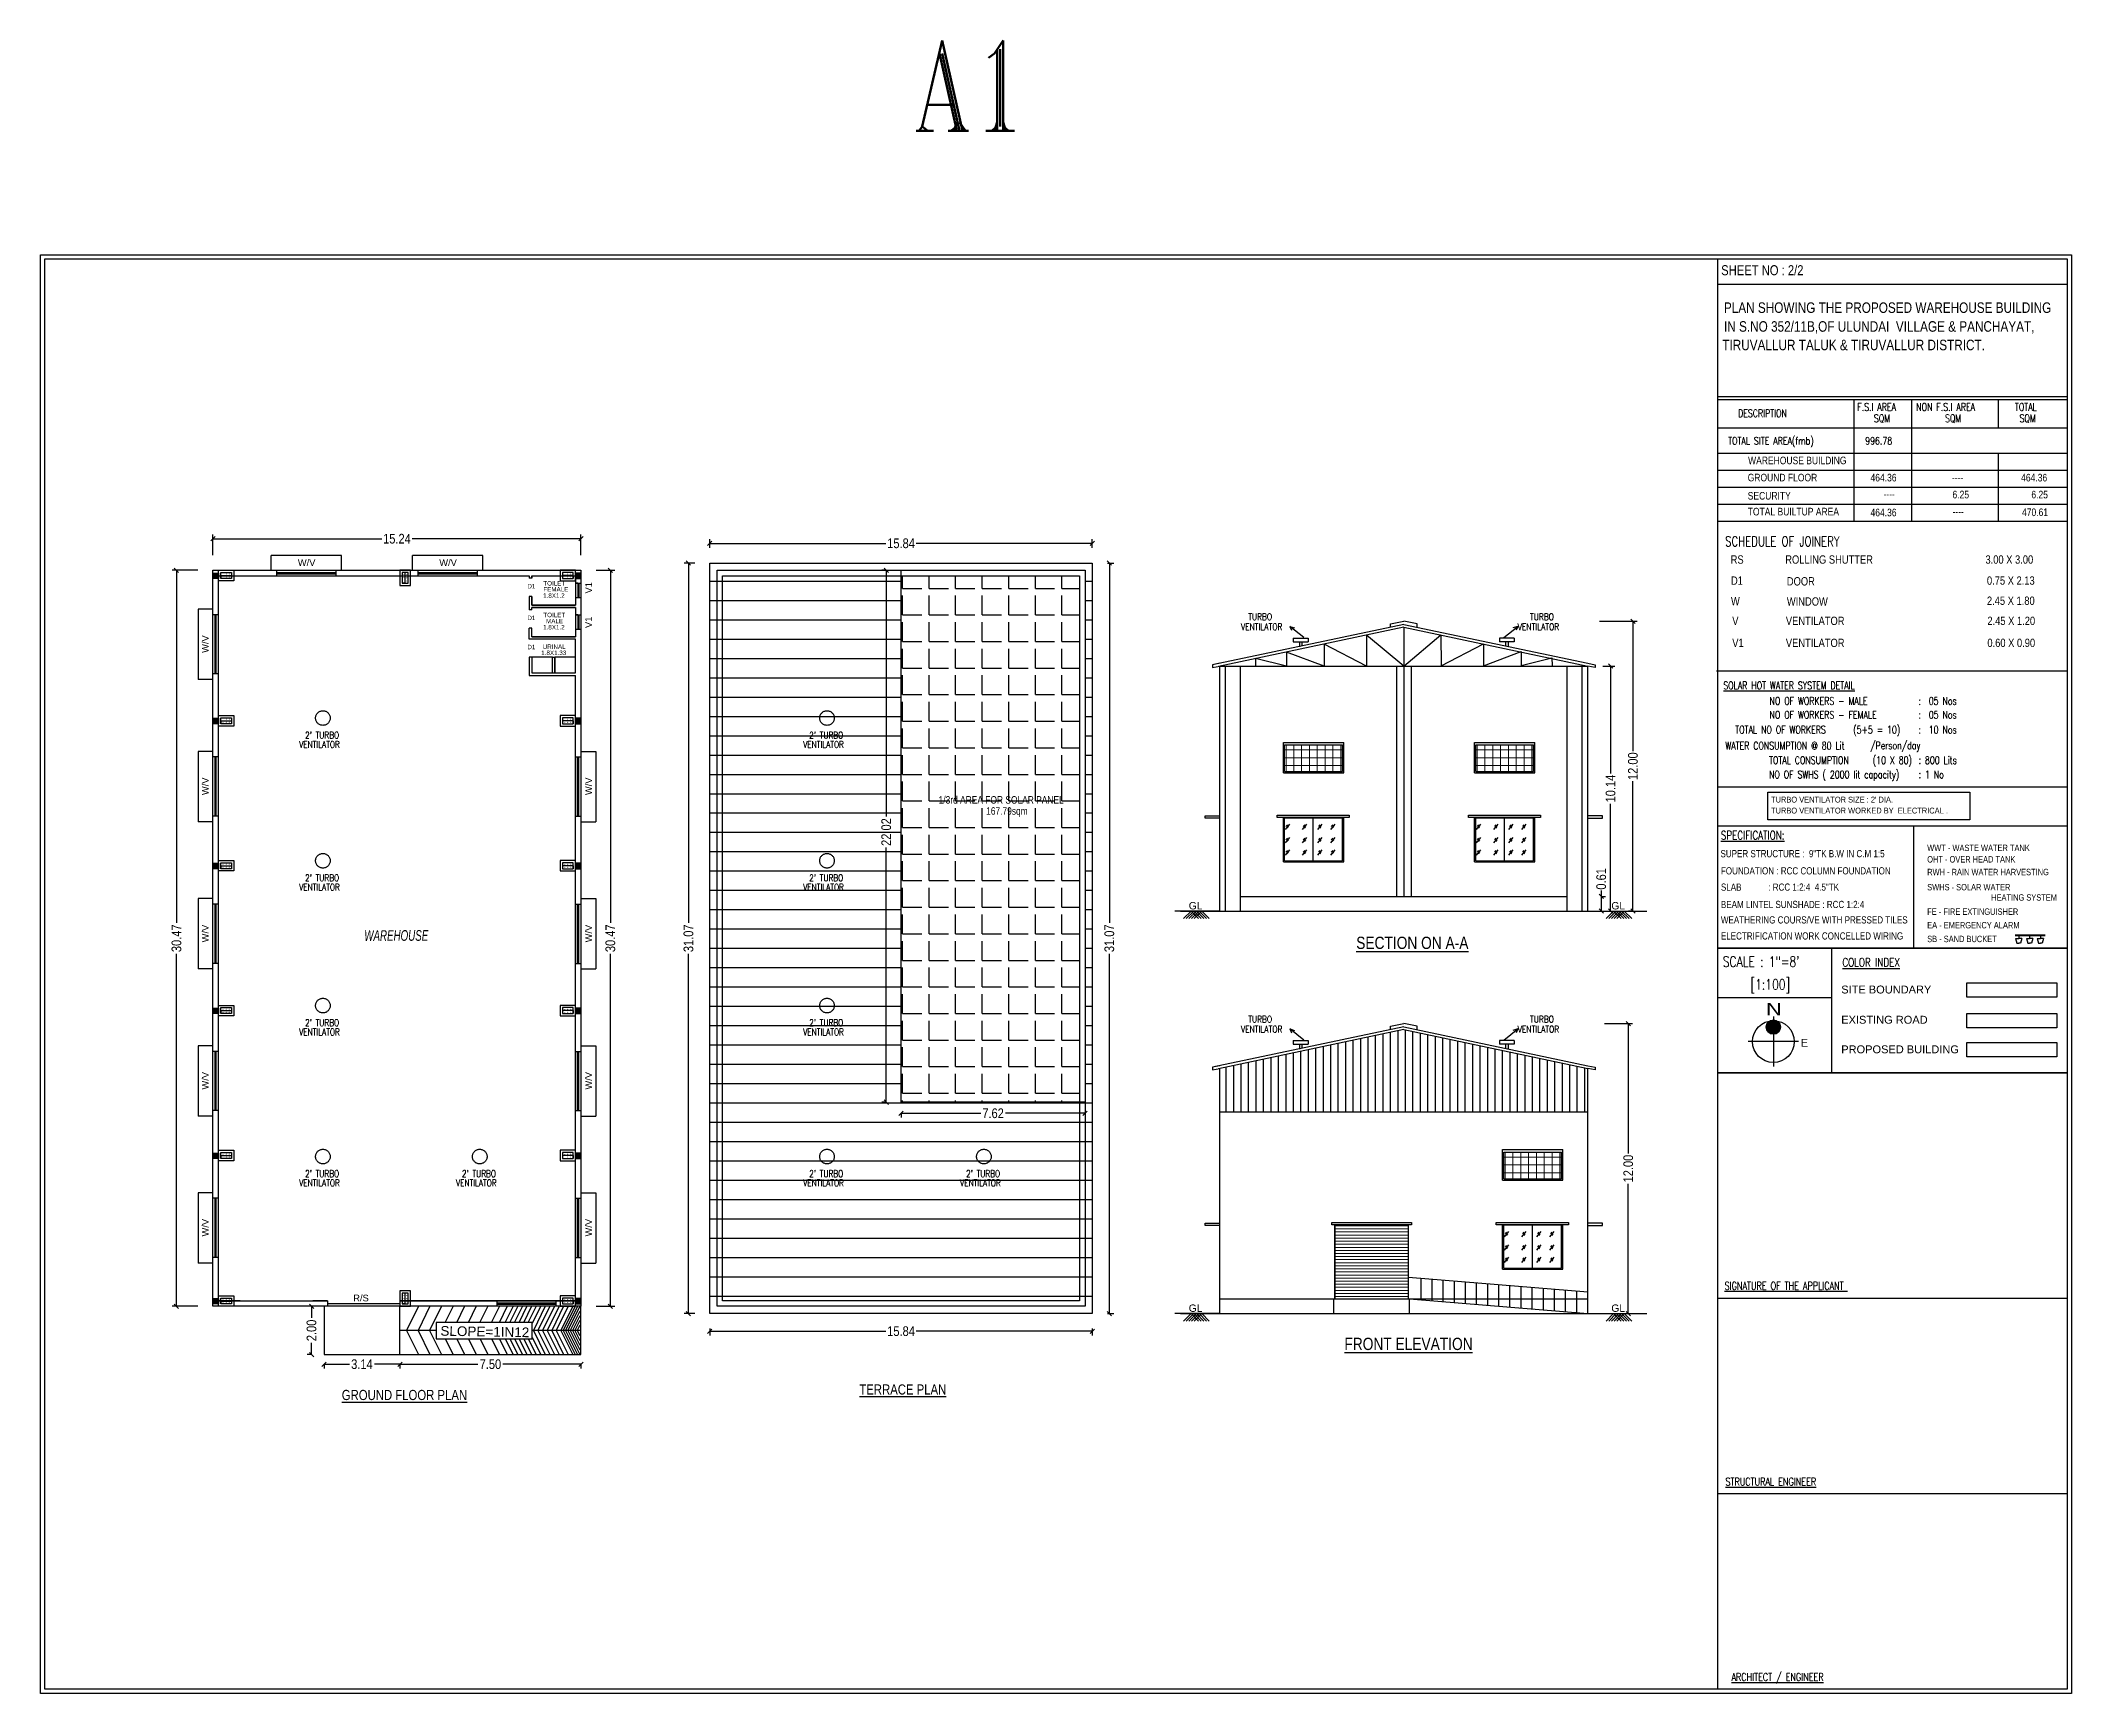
# Model space of a CAD drawing. Header units: metres. Extents: x 574 to 1032, y -195 to -67.
# Drawn here: x 947.7 to 1031.8, y -187.6 to -119.2 of the extents above; entities that cross this region are included whole.
import ezdxf
from ezdxf.enums import TextEntityAlignment as Align

# ---------------------------------------------------------------- set-up
doc = ezdxf.new("R2010")
doc.units = ezdxf.units.M
doc.header["$LTSCALE"] = 20
doc.header["$MEASUREMENT"] = 0
doc.header["$PDMODE"] = 2
doc.linetypes.add('DASHED2', pattern=[0.375, 0.25, -0.125])
doc.linetypes.add('HIDDEN', pattern=[0.375, 0.25, -0.125])
for name, color, linetype in [('2CON', 1, 'Continuous'), ('del', 6, 'Continuous'), ('EL-DP', 200, 'Continuous'), ('FOOT', 3, 'Continuous'), ('Hat', 9, 'Continuous'), ('L4', 7, 'Continuous'), ('RED', 1, 'Continuous'), ('SNO', 6, 'Continuous'), ('Sub', 3, 'HIDDEN'), ('TEXT', 3, 'Continuous'), ('TEXT-1', 6, 'Continuous'), ('topo text', 6, 'Continuous'), ('txt', 2, 'Continuous'), ('WD', 96, 'Continuous')]:
    doc.layers.add(name, color=color, linetype=linetype)
doc.layers.add('HATCH', color=8, linetype='Continuous', lineweight=18)
doc.styles.add('1', font='arial.ttf')
doc.styles.add('9 INCH', font='ARIALNI.TTF')
doc.styles.add('ROMANT', font='romant__.ttf')
doc.styles.add('RS', font='romans.shx', dxfattribs={"width": 0.8})
doc.styles.get("Standard").update_dxf_attribs({"font": 'arial.ttf'})
doc.styles.add('style1', font='ARIALN.TTF')
doc.styles.add('style2', font='arial.ttf')
doc.dimstyles.new('Rj Approval Inner', dxfattribs={"dimtxt": 0.23, "dimasz": 0.18, "dimexe": 0.18, "dimexo": 0.0625, "dimgap": 0.09, "dimtad": 0, "dimzin": 0, "dimdsep": 46, "dimtxsty": 'style1', "dimblk": 'OBLIQUE', "dimcen": 0.09, "dimclrd": 8, "dimclre": 8, "dimclrt": 256, "dimadec": 0, "dimazin": 0, "dimtfac": 1, "dimtofl": 0, "dimtmove": 1, "dimatfit": 3, "dimfxl": 0, "dimtolj": 1, "dimtzin": 0, "dimlwd": -1, "dimlwe": -1, "dimarcsym": 0})

msp = doc.modelspace()

# ---------------------------------------------------------------- texts
for s, height, p in [('W/V', 0.276, (958.36235, -140.97314)), ('W/V', 0.276, (964.21884, -140.97314)), ('D1', 0.185472, (967.86675, -141.90158)), ('TOILET', 0.185472, (968.5272, -141.7825)), ('1.8X1.2', 0.185472, (968.51775, -142.29105)), ('FEMALE', 0.185472, (968.5272, -142.0288)), ('TOILET', 0.185472, (968.5272, -143.0925)), ('D1', 0.185472, (967.86675, -143.21158)), ('1.8X1.2', 0.185472, (968.51775, -143.60105)), ('MALE', 0.185472, (968.63923, -143.34665)), ('D1', 0.185472, (967.86675, -144.42054)), ('1.8X1.33', 0.185472, (968.44024, -144.65915)), ('URINAL', 0.185472, (968.50138, -144.40801)), ('R/S', 0.276, (960.65666, -171.41803))]:
    msp.add_text(s, height=height).set_placement(p)
for s, p in [('V1', (970.5396, -142.11108)), ('V1', (970.5396, -143.54208)), ('W/V', (954.66808, -144.57028)), ('W/V', (954.66808, -150.45705)), ('W/V', (970.5396, -150.45705)), ('W/V', (954.66808, -156.55458)), ('W/V', (970.5396, -156.55458)), ('W/V', (954.66808, -162.64873)), ('W/V', (970.5396, -162.64873)), ('W/V', (954.66808, -168.73082)), ('W/V', (970.5396, -168.73082))]:
    msp.add_text(s, height=0.276, rotation=90).set_placement(p)
at = {"color": 3, "lineweight": -3, "style": '9 INCH', "width": 0.8}
msp.add_text('WAREHOUSE', height=0.441, rotation=0.0718029, dxfattribs=at).set_placement((961.11339, -156.49311))
at = {"style": 'style2', "width": 0.8}
for s, p in [('%%UTERRACE PLAN', (981.61366, -175.27541)), ('%%UGROUND FLOOR PLAN', (960.18167, -175.50395))]:
    msp.add_text(s, height=0.42, dxfattribs=at).set_placement(p)
at = {"insert": (966.10247, -172.87614), "char_height": 0.4, "width": 4.8, "attachment_point": 8, "rotation": 358.9869639}
msp.add_mtext('SLOPE=1IN12', dxfattribs=at)
at = {"layer": 'L4', "linetype": 'Continuous', "style": '1', "width": 1.246093}
msp.add_text('N', height=0.51391, rotation=180, dxfattribs=at).set_placement((1019.80501, -159.06187), (1019.15896, -159.06187), align=Align.FIT)
at = {"layer": 'TEXT', "color": 2, "linetype": 'Continuous'}
for p in [(995.53796, -155.03876), (1013.03557, -155.03876), (995.53796, -171.69877), (1013.03557, -171.69877)]:
    msp.add_text('GL', height=0.305424, dxfattribs=at).set_placement(p, align=Align.MIDDLE)
at = {"layer": 'TEXT-1', "style": 'RS', "width": 0.8}
for s, p in [(' TURBO', (997.55922, -143.21746, 0.12821)), (' TURBO', (1009.22874, -143.21746, 0.12821)), (' VENTILATOR ', (997.2598, -143.63232, 0.12821)), (' VENTILATOR ', (1008.72084, -143.63232, 0.12821)), (' TURBO', (997.55922, -159.87746, 0.12821)), (' TURBO', (1009.22874, -159.87746, 0.12821)), (' VENTILATOR ', (997.2598, -160.29233, 0.12821)), (' VENTILATOR ', (1008.72084, -160.29233, 0.12821))]:
    msp.add_text(s, height=0.282563, dxfattribs=at).set_placement(p)
at = {"layer": 'TEXT-1', "color": 2, "style": 'RS', "width": 0.8}
for s, p in [("2' TURBO", (958.66198, -148.11447)), ("2' TURBO", (979.53622, -148.11447)), (' VENTILATOR ', (958.26232, -148.49998)), (' VENTILATOR ', (979.13655, -148.49998)), ("2' TURBO", (958.66198, -154.02256)), ("2' TURBO", (979.53622, -154.02256)), (' VENTILATOR ', (958.26232, -154.40807)), (' VENTILATOR ', (979.13655, -154.40807)), ("2' TURBO", (958.66198, -160.01948)), ("2' TURBO", (979.53622, -160.01948)), (' VENTILATOR ', (958.26232, -160.40499)), (' VENTILATOR ', (979.13655, -160.40499)), (' VENTILATOR ', (958.26232, -166.6553)), ("2' TURBO", (958.66198, -166.26979)), (' VENTILATOR ', (964.7566, -166.6553)), ("2' TURBO", (965.15627, -166.26979)), (' VENTILATOR ', (979.13655, -166.6553)), ("2' TURBO", (979.53622, -166.26979)), (' VENTILATOR ', (985.63084, -166.6553)), ("2' TURBO", (986.0305, -166.26979))]:
    msp.add_text(s, height=0.277545, dxfattribs=at).set_placement(p)
at = {"layer": 'txt', "color": 7}
for s, height, style, width, p in [('A1', 3.729213, 'ROMANT', 0.75, (983.84911, -122.95208)), ('SHEET NO : 2/2', 0.4156412, 'style2', 0.8, (1017.30072, -128.9359, 0.7362)), ('DESCRIPTION', 0.3158908, 'ROMANT', 0.75, (1018.00064, -134.80814, 0.7362)), ('F.S.I AREA', 0.315891, 'ROMANT', 0.75, (1022.93734, -134.54762, 0.7362)), ('NON F.S.I AREA', 0.3158908, 'ROMANT', 0.75, (1025.37765, -134.54762, 0.7362)), ('TOTAL', 0.315891, 'ROMANT', 0.75, (1029.46401, -134.54762, 0.7362)), ('SQM', 0.315891, 'ROMANT', 0.75, (1023.62478, -135.01675, 0.7362)), ('SQM', 0.315891, 'ROMANT', 0.75, (1026.57028, -135.01675, 0.7362)), ('SQM', 0.315891, 'ROMANT', 0.75, (1029.65345, -135.01675, 0.7362)), ('TOTAL SITE AREA(fmb)', 0.3158908, 'ROMANT', 0.75, (1017.59039, -135.9494, 0.7362)), ('996.78', 0.315891, 'ROMANT', 0.75, (1023.26447, -135.9494, 0.7362)), ('%%uSOLAR HOT WATER SYSTEM DETAIL', 0.3158908, 'ROMANT', 0.75, (1017.38985, -146.07707)), ('NO OF WORKERS - MALE', 0.3158908, 'ROMANT', 0.75, (1019.30369, -146.718, -0.03405)), ('NO OF WORKERS - FEMALE', 0.3158908, 'ROMANT', 0.75, (1019.30369, -147.29347, -0.03405)), (':  05 Nos', 0.315891, 'ROMANT', 0.75, (1025.46907, -146.718, -0.03405)), (':  05 Nos', 0.315891, 'ROMANT', 0.75, (1025.46907, -147.29347, -0.03405)), ('TOTAL NO OF WORKERS', 0.3158908, 'ROMANT', 0.75, (1017.88577, -147.90916, -0.03405)), ('(5+5 = 10)', 0.315891, 'ROMANT', 0.75, (1022.76656, -147.90916, -0.03405)), (':  10 Nos', 0.315891, 'ROMANT', 0.75, (1025.46907, -147.90916, -0.03405)), ('WATER CONSUMPTION @ 80 Lit', 0.3158908, 'ROMANT', 0.75, (1017.4735, -148.57316, -0.03405)), ('/Person/day', 0.3158908, 'ROMANT', 0.75, (1023.47047, -148.56239, -0.03405)), ('(10 X 80)', 0.315891, 'ROMANT', 0.75, (1023.57631, -149.17109, -0.03405)), ('TOTAL CONSUMPTION ', 0.3158908, 'ROMANT', 0.75, (1019.28287, -149.17109, -0.03405)), ('NO OF SWHS ( 2000 lit capacity)', 0.3158908, 'ROMANT', 0.75, (1019.28287, -149.76529, -0.03405)), (': 800 Lits', 0.315891, 'ROMANT', 0.75, (1025.47512, -149.17109, -0.03405)), (': 1 No', 0.315891, 'ROMANT', 0.75, (1025.47546, -149.76529, -0.03405)), ("TURBO VENTILATOR SIZE : 2' DIA. ", 0.2413422, 'style2', 0.8, (1019.36556, -150.76581, 0.7362)), ('TURBO VENTILATOR WORKED BY  ELECTRICAL .', 0.2413422, 'style2', 0.8, (1019.36556, -151.21979, 0.7362)), ('%%uSPECIFICATION:', 0.3536707, 'ROMANT', 0.75, (1017.28696, -152.29806)), ('SUPER STRUCTURE :  9"TK B.W IN C.M 1:5', 0.2979533, 'style2', 0.8, (1017.27147, -153.0318)), ('WWT - WASTE WATER TANK', 0.265253, 'style2', 0.8, (1025.83156, -152.77581)), ('OHT - OVER HEAD TANK', 0.265253, 'style2', 0.8, (1025.83156, -153.25008)), ('FOUNDATION : RCC COLUMN FOUNDATION', 0.2979533, 'style2', 0.8, (1017.28926, -153.74249)), ('RWH - RAIN WATER HARVESTING', 0.265253, 'style2', 0.8, (1025.83156, -153.77574)), ('SLAB            : RCC 1:2:4  4.5"TK ', 0.2979533, 'style2', 0.8, (1017.28926, -154.41663)), ('SWHS - SOLAR WATER ', 0.265253, 'style2', 0.8, (1025.83156, -154.40228)), ('HEATING SYSTEM', 0.265253, 'style2', 0.8, (1028.48064, -154.82869)), ('WEATHERING COURS/VE WITH PRESSED TILES', 0.2979533, 'style2', 0.8, (1017.28926, -155.77381)), ('BEAM LINTEL SUNSHADE : RCC 1:2:4', 0.2979533, 'style2', 0.8, (1017.28926, -155.1344)), ('FE - FIRE EXTINGUISHER ', 0.265253, 'style2', 0.8, (1025.83156, -155.41624)), ('ELECTRIFICATION WORK CONCELLED WIRING ', 0.2979533, 'style2', 0.8, (1017.28926, -156.43818)), ('SB - SAND BUCKET', 0.265253, 'style2', 0.8, (1025.83156, -156.5466)), ('EA - EMERGENCY ALARM', 0.265253, 'style2', 0.8, (1025.83156, -155.97626)), ('SCALE : 1"=8\'  ', 0.4313614, 'ROMANT', 0.75, (1017.37264, -157.56821)), ('%%UCOLOR INDEX', 0.3541916, 'ROMANT', 0.75, (1022.31988, -157.55999)), ('[1:100]', 0.431361, 'ROMANT', 0.75, (1018.51744, -158.51321)), ('%%USIGNATURE OF THE APPLICANT ', 0.3234203, 'ROMANT', 0.75, (1017.44348, -170.93541)), ('%%USTRUCTURAL ENGINEER', 0.3234203, 'ROMANT', 0.75, (1017.47896, -179.0434)), ('%%UARCHITECT / ENGINEER', 0.3234203, 'ROMANT', 0.75, (1017.72651, -187.13253))]:
    msp.add_text(s, height=height, dxfattribs=dict(at, style=style, width=width)).set_placement(p)
at = {"layer": 'txt'}
for s, height, style, width, p in [('PLAN SHOWING THE PROPOSED WAREHOUSE BUILDING ', 0.4357733, 'style2', 0.8, (1017.41317, -130.49568)), ('IN S.NO 352/11B,OF ULUNDAI  VILLAGE & PANCHAYAT,', 0.4357733, 'style2', 0.8, (1017.41731, -131.2741)), ('TIRUVALLUR TALUK & TIRUVALLUR DISTRICT.  ', 0.4357733, 'style2', 0.8, (1017.34593, -132.04113)), ('SCHEDULE OF JOINERY', 0.4106569, 'ROMANT', 0.75, (1017.46297, -140.16142)), ('RS', 0.345962, 'style2', 0.8, (1017.69269, -140.87857)), ('ROLLING SHUTTER', 0.3459619, 'style2', 0.8, (1019.95396, -140.87857)), ('3.00 X 3.00', 0.3459619, 'style2', 0.8, (1028.24357, -140.87857)), ('D1', 0.345962, 'style2', 0.8, (1017.70631, -141.75104)), ('DOOR', 0.345962, 'style2', 0.8, (1020.02007, -141.78036)), ('0.75 X 2.13', 0.3459619, 'style2', 0.8, (1028.30497, -141.74892)), ('W', 0.34596, 'style2', 0.8, (1017.70631, -142.60114)), ('WINDOW', 0.345962, 'style2', 0.8, (1020.02007, -142.61563)), ('2.45 X 1.80', 0.3459619, 'style2', 0.8, (1028.30497, -142.5842)), ('V', 0.34596, 'style2', 0.8, (1017.7588, -143.41762)), ('VENTILATOR', 0.345962, 'style2', 0.8, (1019.97904, -143.41762)), ('2.45 X 1.20', 0.3459619, 'style2', 0.8, (1028.32293, -143.41762)), ('V1', 0.345962, 'style2', 0.8, (1017.7588, -144.32905)), ('VENTILATOR', 0.345962, 'style2', 0.8, (1019.97904, -144.32905)), ('0.60 X 0.90', 0.3459619, 'style2', 0.8, (1028.32293, -144.32905)), ('%%USECTION ON A-A', 0.50904, 'style2', 0.8, (1002.18841, -156.82931)), ('%%UFRONT ELEVATION', 0.50904, 'style2', 0.8, (1001.69907, -173.43326))]:
    msp.add_text(s, height=height, dxfattribs=dict(at, style=style, width=width)).set_placement(p)
at = {"layer": 'txt', "color": 4, "style": 'style2', "width": 0.8}
for s, height, p in [('WAREHOUSE BUILDING', 0.3154253, (1018.41555, -136.76177, 0.7362)), ('SECURITY', 0.315425, (1018.39932, -138.22383, 0.7362)), ('GROUND FLOOR ', 0.3154253, (1018.39932, -137.46988, 0.7362)), ('464.36', 0.315425, (1023.48407, -137.47263, 0.7362)), ('----', 0.315425, (1026.85558, -137.46475, 0.7362)), ('6.25', 0.315425, (1026.87887, -138.17373, 0.7362)), ('464.36', 0.315425, (1029.72184, -137.47263, 0.7362)), ('6.25', 0.315425, (1030.14471, -138.17373, 0.7362)), ('TOTAL BUILTUP AREA', 0.3154253, (1018.39932, -138.87974, 0.7362)), ('464.36', 0.315425, (1023.48407, -138.91601, 0.7362)), ('----', 0.315425, (1024.02204, -138.15568, 0.7362)), ('----', 0.315425, (1026.87887, -138.87866, 0.7362)), ('470.61', 0.315425, (1029.75783, -138.90655, 0.7362)), ('1/3rd AREA FOR SOLAR PANEL ', 0.3112676, (984.89528, -150.81193)), ('167.79sqm', 0.311268, (986.86349, -151.27069))]:
    msp.add_text(s, height=height, dxfattribs=at).set_placement(p)
at = {"layer": 'txt', "color": 7, "style": 'style2'}
for s, p in [('SITE BOUNDARY ', (1022.27209, -158.6711)), ('EXISTING ROAD', (1022.27209, -159.92287)), ('PROPOSED BUILDING', (1022.27209, -161.14751))]:
    msp.add_text(s, height=0.3269461, dxfattribs=at).set_placement(p)
at = {"layer": 'txt', "style": 'style2'}
msp.add_text('E', height=0.32695, dxfattribs=at).set_placement((1020.59118, -160.87662, -1.89541))

# ---------------------------------------------------------------- blocks, each defined once
blk = doc.blocks.new('A$C286C75A9')
at = {"layer": 'Hat', "const_width": 0.739}
for points in [[(0, 2.1), (4.2, 2.1)], [(2.1, 4.2), (2.1, 0)]]:
    blk.add_lwpolyline(points, dxfattribs=at)
blk = doc.blocks.new('A$C198070CF')
at = {"layer": 'Hat'}
blk.add_line((23, 57), (10, 57), dxfattribs=at)
at = {"layer": 'WD'}
blk.add_line((23, 57), (23, 10), dxfattribs=at)
for points in [[(0, 67), (46, 67), (46, 0), (0, 0)], [(10, 57), (36, 57), (36, 10), (10, 10)]]:
    blk.add_lwpolyline(points, close=True, dxfattribs=at)
at = {"layer": 'Hat', "yscale": 1.238836470853664, "zscale": 1.238836470853664}
for p, xscale in [((13.9, 44.4), 1.238836470853664), ((13.9, 30.8), 1.238836470853664), ((32.1, 44.4), -1.238836470853664), ((32.1, 30.8), -1.238836470853664)]:
    blk.add_blockref('A$C286C75A9', p, dxfattribs=dict(at, xscale=xscale))
at = {"layer": 'Hat', "yscale": 1.238836470853664, "zscale": 1.238836470853664, "rotation": 180}
for p, xscale in [((13.9, 22.6), -1.238836470853664), ((32.1, 22.6), 1.238836470853664)]:
    blk.add_blockref('A$C286C75A9', p, dxfattribs=dict(at, xscale=xscale))
blk = doc.blocks.new('A$C41BE0628')
at = {"layer": 'Hat'}
blk.add_hatch(color=256, dxfattribs=at).paths.add_polyline_path([(0, 24), (24, 24), (24, 0), (0, 0)])
at = {"layer": 'WD'}
blk.add_lwpolyline([(0, 24), (24, 24), (24, 0), (0, 0)], close=True, dxfattribs=at)
blk = doc.blocks.new('_Oblique')
at = {"color": 0, "linetype": 'ByBlock', "lineweight": -2}
blk.add_line((-0.5, -0.5), (0.5, 0.5), dxfattribs=at)
blk = doc.blocks.new('*D505')
at = {"layer": 'Defpoints', "color": 0, "ltscale": 100}
for p in [(974.538, -140.851), (975.42, -140.851), (975.42, -171.921)]:
    blk.add_point(p, dxfattribs=at)
at = {"layer": 'RED', "color": 8, "ltscale": 100}
for p, q in [((974.795, -140.851), (974.358, -140.851)), ((974.538, -140.851), (974.538, -155.743)), ((974.538, -171.921), (974.538, -157.029)), ((974.795, -171.921), (974.358, -171.921))]:
    blk.add_line(p, q, dxfattribs=at)
at = {"layer": 'RED', "color": 8, "ltscale": 100, "xscale": 0.18, "yscale": 0.18, "zscale": 0.18}
for p, rotation in [((974.538, -140.851), 90), ((974.538, -171.921), 270)]:
    blk.add_blockref('_Oblique', p, dxfattribs=dict(at, rotation=rotation))
at = {"layer": 'RED', "ltscale": 100, "insert": (974.538, -156.386), "char_height": 0.4, "attachment_point": 5, "rotation": 90, "style": 'style1'}
blk.add_mtext('\\A1;31.07', dxfattribs=at)
blk = doc.blocks.new('*D506')
at = {"layer": 'Defpoints', "color": 0, "ltscale": 100}
for p in [(991.26, -140.036), (975.42, -140.851), (991.26, -140.851)]:
    blk.add_point(p, dxfattribs=at)
at = {"layer": 'RED', "color": 8, "ltscale": 100}
for p, q in [((975.42, -140.226), (975.42, -139.856)), ((975.42, -140.036), (982.713, -140.036)), ((991.26, -140.036), (983.968, -140.036)), ((991.26, -140.226), (991.26, -139.856))]:
    blk.add_line(p, q, dxfattribs=at)
at = {"layer": 'RED', "color": 8, "ltscale": 100, "xscale": 0.18, "yscale": 0.18, "zscale": 0.18, "rotation": 180}
blk.add_blockref('_Oblique', (975.42, -140.036), dxfattribs=at)
at = {"layer": 'RED', "color": 8, "ltscale": 100, "xscale": 0.18, "yscale": 0.18, "zscale": 0.18}
blk.add_blockref('_Oblique', (991.26, -140.036), dxfattribs=at)
at = {"layer": 'RED', "ltscale": 100, "insert": (983.34, -140.036), "char_height": 0.4, "attachment_point": 5, "style": 'style1'}
blk.add_mtext('\\A1;15.84', dxfattribs=at)
blk = doc.blocks.new('*D507')
at = {"layer": 'Defpoints', "color": 0, "ltscale": 100}
for p in [(953.337, -141.151), (954.846, -141.151), (954.846, -171.621)]:
    blk.add_point(p, dxfattribs=at)
at = {"layer": 'RED', "color": 8, "ltscale": 100}
for p, q in [((954.221, -141.151), (953.157, -141.151)), ((953.337, -141.151), (953.337, -155.743)), ((953.337, -171.621), (953.337, -157.029)), ((954.221, -171.621), (953.157, -171.621))]:
    blk.add_line(p, q, dxfattribs=at)
at = {"layer": 'RED', "color": 8, "ltscale": 100, "xscale": 0.18, "yscale": 0.18, "zscale": 0.18}
for p, rotation in [((953.337, -141.151), 90), ((953.337, -171.621), 270)]:
    blk.add_blockref('_Oblique', p, dxfattribs=dict(at, rotation=rotation))
at = {"layer": 'RED', "ltscale": 100, "insert": (953.337, -156.386), "char_height": 0.4, "attachment_point": 5, "rotation": 90, "style": 'style1'}
blk.add_mtext('\\A1;30.47', dxfattribs=at)
blk = doc.blocks.new('*D508')
at = {"layer": 'Defpoints', "color": 0, "ltscale": 100}
for p in [(970.086, -139.846), (954.846, -141.151), (970.086, -141.151)]:
    blk.add_point(p, dxfattribs=at)
at = {"layer": 'RED', "color": 8, "ltscale": 100}
for p, q in [((954.846, -140.526), (954.846, -139.666)), ((954.846, -139.846), (961.838, -139.846)), ((970.086, -139.846), (963.093, -139.846)), ((970.086, -140.526), (970.086, -139.666))]:
    blk.add_line(p, q, dxfattribs=at)
at = {"layer": 'RED', "color": 8, "ltscale": 100, "xscale": 0.18, "yscale": 0.18, "zscale": 0.18, "rotation": 180}
blk.add_blockref('_Oblique', (954.846, -139.846), dxfattribs=at)
at = {"layer": 'RED', "color": 8, "ltscale": 100, "xscale": 0.18, "yscale": 0.18, "zscale": 0.18}
blk.add_blockref('_Oblique', (970.086, -139.846), dxfattribs=at)
at = {"layer": 'RED', "ltscale": 100, "insert": (962.466, -139.846), "char_height": 0.4, "attachment_point": 5, "style": 'style1'}
blk.add_mtext('\\A1;15.24', dxfattribs=at)
blk = doc.blocks.new('*D509')
at = {"layer": 'Defpoints', "color": 0, "ltscale": 100}
for p in [(959.446, -173.621), (962.586, -173.621), (962.586, -174.02)]:
    blk.add_point(p, dxfattribs=at)
at = {"layer": 'RED', "color": 8, "ltscale": 100}
for p, q in [((959.446, -174.02), (959.446, -174.2)), ((959.446, -174.02), (960.5, -174.02)), ((962.586, -174.02), (961.531, -174.02)), ((962.586, -174.02), (962.586, -174.2))]:
    blk.add_line(p, q, dxfattribs=at)
at = {"layer": 'RED', "color": 8, "ltscale": 100, "xscale": 0.18, "yscale": 0.18, "zscale": 0.18, "rotation": 180}
blk.add_blockref('_Oblique', (959.446, -174.02), dxfattribs=at)
at = {"layer": 'RED', "color": 8, "ltscale": 100, "xscale": 0.18, "yscale": 0.18, "zscale": 0.18}
blk.add_blockref('_Oblique', (962.586, -174.02), dxfattribs=at)
at = {"layer": 'RED', "ltscale": 100, "insert": (961.016, -174.02), "char_height": 0.4, "attachment_point": 5, "style": 'style1'}
blk.add_mtext('\\A1;3.14', dxfattribs=at)
blk = doc.blocks.new('*D510')
at = {"layer": 'Defpoints', "color": 0, "ltscale": 100}
for p in [(962.586, -173.621), (970.086, -173.621), (970.086, -174.02)]:
    blk.add_point(p, dxfattribs=at)
at = {"layer": 'RED', "color": 8, "ltscale": 100}
for p, q in [((962.586, -174.02), (962.586, -174.2)), ((962.586, -174.02), (965.822, -174.02)), ((970.086, -174.02), (966.85, -174.02)), ((970.086, -174.02), (970.086, -174.2))]:
    blk.add_line(p, q, dxfattribs=at)
at = {"layer": 'RED', "color": 8, "ltscale": 100, "xscale": 0.18, "yscale": 0.18, "zscale": 0.18, "rotation": 180}
blk.add_blockref('_Oblique', (962.586, -174.02), dxfattribs=at)
at = {"layer": 'RED', "color": 8, "ltscale": 100, "xscale": 0.18, "yscale": 0.18, "zscale": 0.18}
blk.add_blockref('_Oblique', (970.086, -174.02), dxfattribs=at)
at = {"layer": 'RED', "ltscale": 100, "insert": (966.336, -174.02), "char_height": 0.4, "attachment_point": 5, "style": 'style1'}
blk.add_mtext('\\A1;7.50', dxfattribs=at)
blk = doc.blocks.new('*D511')
at = {"layer": 'Defpoints', "color": 0, "ltscale": 100}
for p in [(959.446, -171.621), (958.928, -173.621), (959.446, -173.621)]:
    blk.add_point(p, dxfattribs=at)
at = {"layer": 'RED', "color": 8, "ltscale": 100}
for p, q in [((958.928, -171.621), (958.748, -171.621)), ((958.928, -171.621), (958.928, -172.103)), ((958.928, -173.621), (958.928, -173.139)), ((958.928, -173.621), (958.748, -173.621))]:
    blk.add_line(p, q, dxfattribs=at)
at = {"layer": 'RED', "color": 8, "ltscale": 100, "xscale": 0.18, "yscale": 0.18, "zscale": 0.18}
for p, rotation in [((958.928, -171.621), 90), ((958.928, -173.621), 270)]:
    blk.add_blockref('_Oblique', p, dxfattribs=dict(at, rotation=rotation))
at = {"layer": 'RED', "ltscale": 100, "insert": (958.928, -172.621), "char_height": 0.4, "attachment_point": 5, "rotation": 90, "style": 'style1'}
blk.add_mtext('\\A1;2.00', dxfattribs=at)
blk = doc.blocks.new('*D534')
at = {"layer": 'Defpoints', "color": 0, "ltscale": 100}
for p in [(1011.837, -159.921), (1004.389, -171.921), (1013.453, -171.921)]:
    blk.add_point(p, dxfattribs=at)
at = {"layer": 'RED', "color": 8, "ltscale": 100}
for p, q in [((1012.462, -159.921), (1013.633, -159.921)), ((1013.453, -159.921), (1013.453, -165.293)), ((1013.453, -171.921), (1013.453, -166.548)), ((1007.453, -171.921), (1013.633, -171.921))]:
    blk.add_line(p, q, dxfattribs=at)
at = {"layer": 'RED', "color": 8, "ltscale": 100, "xscale": 0.18, "yscale": 0.18, "zscale": 0.18}
for p, rotation in [((1013.453, -159.921), 90), ((1013.453, -171.921), 270)]:
    blk.add_blockref('_Oblique', p, dxfattribs=dict(at, rotation=rotation))
at = {"layer": 'RED', "ltscale": 100, "insert": (1013.453, -165.921), "char_height": 0.4, "attachment_point": 5, "rotation": 90, "style": 'style1'}
blk.add_mtext('\\A1;12.00', dxfattribs=at)
blk = doc.blocks.new('*D535')
at = {"layer": 'Defpoints', "color": 0, "ltscale": 100}
for p in [(1011.778, -145.118), (1011.778, -155.261), (1012.721, -155.261)]:
    blk.add_point(p, dxfattribs=at)
at = {"layer": 'RED', "color": 8, "ltscale": 100}
for p, q in [((1012.403, -145.118), (1012.901, -145.118)), ((1012.721, -145.118), (1012.721, -149.562)), ((1012.721, -155.261), (1012.721, -150.817)), ((1012.403, -155.261), (1012.901, -155.261))]:
    blk.add_line(p, q, dxfattribs=at)
at = {"layer": 'RED', "color": 8, "ltscale": 100, "xscale": 0.18, "yscale": 0.18, "zscale": 0.18}
for p, rotation in [((1012.721, -145.118), 90), ((1012.721, -155.261), 270)]:
    blk.add_blockref('_Oblique', p, dxfattribs=dict(at, rotation=rotation))
at = {"layer": 'RED', "ltscale": 100, "insert": (1012.721, -150.189), "char_height": 0.4, "attachment_point": 5, "rotation": 90, "style": 'style1'}
blk.add_mtext('\\A1;10.14', dxfattribs=at)
blk = doc.blocks.new('*D536')
at = {"layer": 'Defpoints', "color": 0, "ltscale": 100}
for p in [(1011.631, -143.261), (1013.647, -143.261), (1013.994, -155.261)]:
    blk.add_point(p, dxfattribs=at)
at = {"layer": 'RED', "color": 8, "ltscale": 100}
for p, q in [((1012.256, -143.261), (1013.827, -143.261)), ((1013.647, -143.261), (1013.647, -148.633)), ((1013.647, -155.261), (1013.647, -149.888)), ((1013.647, -155.261), (1013.467, -155.261))]:
    blk.add_line(p, q, dxfattribs=at)
at = {"layer": 'RED', "color": 8, "ltscale": 100, "xscale": 0.18, "yscale": 0.18, "zscale": 0.18}
for p, rotation in [((1013.647, -143.261), 90), ((1013.647, -155.261), 270)]:
    blk.add_blockref('_Oblique', p, dxfattribs=dict(at, rotation=rotation))
at = {"layer": 'RED', "ltscale": 100, "insert": (1013.647, -149.261), "char_height": 0.4, "attachment_point": 5, "rotation": 90, "style": 'style1'}
blk.add_mtext('\\A1;12.00', dxfattribs=at)
blk = doc.blocks.new('*D537')
at = {"layer": 'Defpoints', "color": 0, "ltscale": 100}
for p in [(983.34, -163.171), (990.96, -163.171), (990.96, -163.632)]:
    blk.add_point(p, dxfattribs=at)
at = {"layer": 'RED', "color": 8, "ltscale": 100}
for p, q in [((983.34, -163.632), (983.34, -163.812)), ((983.34, -163.632), (986.637, -163.632)), ((990.96, -163.632), (987.663, -163.632)), ((990.96, -163.632), (990.96, -163.812))]:
    blk.add_line(p, q, dxfattribs=at)
at = {"layer": 'RED', "color": 8, "ltscale": 100, "xscale": 0.18, "yscale": 0.18, "zscale": 0.18, "rotation": 180}
blk.add_blockref('_Oblique', (983.34, -163.632), dxfattribs=at)
at = {"layer": 'RED', "color": 8, "ltscale": 100, "xscale": 0.18, "yscale": 0.18, "zscale": 0.18}
blk.add_blockref('_Oblique', (990.96, -163.632), dxfattribs=at)
at = {"layer": 'RED', "ltscale": 100, "insert": (987.15, -163.632), "char_height": 0.4, "attachment_point": 5, "style": 'style1'}
blk.add_mtext('\\A1;7.62', dxfattribs=at)
blk = doc.blocks.new('*D538')
at = {"layer": 'Defpoints', "color": 0, "ltscale": 100}
for p in [(982.726, -141.151), (983.34, -141.151), (983.34, -163.171)]:
    blk.add_point(p, dxfattribs=at)
at = {"layer": 'RED', "color": 8, "ltscale": 100}
for p, q in [((982.726, -141.151), (982.546, -141.151)), ((982.726, -141.151), (982.726, -151.344)), ((982.726, -163.171), (982.726, -152.633)), ((982.726, -163.171), (982.546, -163.171))]:
    blk.add_line(p, q, dxfattribs=at)
at = {"layer": 'RED', "color": 8, "ltscale": 100, "xscale": 0.18, "yscale": 0.18, "zscale": 0.18}
for p, rotation in [((982.726, -141.151), 90), ((982.726, -163.171), 270)]:
    blk.add_blockref('_Oblique', p, dxfattribs=dict(at, rotation=rotation))
at = {"layer": 'RED', "ltscale": 100, "insert": (982.726, -151.989), "char_height": 0.4, "attachment_point": 5, "rotation": 90, "style": 'style1'}
blk.add_mtext('\\A1;22.02', dxfattribs=at)
blk = doc.blocks.new('*D548')
at = {"layer": 'Defpoints', "color": 0, "ltscale": 100}
for p in [(975.42, -171.921), (991.26, -171.921), (991.26, -172.654)]:
    blk.add_point(p, dxfattribs=at)
at = {"layer": 'RED', "color": 8, "ltscale": 100}
for p, q in [((975.42, -172.546), (975.42, -172.834)), ((975.42, -172.654), (982.713, -172.654)), ((991.26, -172.654), (983.968, -172.654)), ((991.26, -172.546), (991.26, -172.834))]:
    blk.add_line(p, q, dxfattribs=at)
at = {"layer": 'RED', "color": 8, "ltscale": 100, "xscale": 0.18, "yscale": 0.18, "zscale": 0.18, "rotation": 180}
blk.add_blockref('_Oblique', (975.42, -172.654), dxfattribs=at)
at = {"layer": 'RED', "color": 8, "ltscale": 100, "xscale": 0.18, "yscale": 0.18, "zscale": 0.18}
blk.add_blockref('_Oblique', (991.26, -172.654), dxfattribs=at)
at = {"layer": 'RED', "ltscale": 100, "insert": (983.34, -172.654), "char_height": 0.4, "attachment_point": 5, "style": 'style1'}
blk.add_mtext('\\A1;15.84', dxfattribs=at)
blk = doc.blocks.new('*D549')
at = {"layer": 'Defpoints', "color": 0, "ltscale": 100}
for p in [(991.26, -140.851), (991.965, -140.851), (991.26, -171.921)]:
    blk.add_point(p, dxfattribs=at)
at = {"layer": 'RED', "color": 8, "ltscale": 100}
for p, q in [((991.885, -140.851), (992.145, -140.851)), ((991.965, -140.851), (991.965, -155.743)), ((991.965, -171.921), (991.965, -157.029)), ((991.885, -171.921), (992.145, -171.921))]:
    blk.add_line(p, q, dxfattribs=at)
at = {"layer": 'RED', "color": 8, "ltscale": 100, "xscale": 0.18, "yscale": 0.18, "zscale": 0.18}
for p, rotation in [((991.965, -140.851), 90), ((991.965, -171.921), 270)]:
    blk.add_blockref('_Oblique', p, dxfattribs=dict(at, rotation=rotation))
at = {"layer": 'RED', "ltscale": 100, "insert": (991.965, -156.386), "char_height": 0.4, "attachment_point": 5, "rotation": 90, "style": 'style1'}
blk.add_mtext('\\A1;31.07', dxfattribs=at)
blk = doc.blocks.new('*D550')
at = {"layer": 'Defpoints', "color": 0, "ltscale": 100}
for p in [(970.086, -141.151), (970.086, -171.621), (971.304, -171.621)]:
    blk.add_point(p, dxfattribs=at)
at = {"layer": 'RED', "color": 8, "ltscale": 100}
for p, q in [((970.711, -141.151), (971.484, -141.151)), ((971.304, -141.151), (971.304, -155.743)), ((971.304, -171.621), (971.304, -157.029)), ((970.711, -171.621), (971.484, -171.621))]:
    blk.add_line(p, q, dxfattribs=at)
at = {"layer": 'RED', "color": 8, "ltscale": 100, "xscale": 0.18, "yscale": 0.18, "zscale": 0.18}
for p, rotation in [((971.304, -141.151), 90), ((971.304, -171.621), 270)]:
    blk.add_blockref('_Oblique', p, dxfattribs=dict(at, rotation=rotation))
at = {"layer": 'RED', "ltscale": 100, "insert": (971.304, -156.386), "char_height": 0.4, "attachment_point": 5, "rotation": 90, "style": 'style1'}
blk.add_mtext('\\A1;30.47', dxfattribs=at)
blk = doc.blocks.new('*D556')
at = {"layer": 'Defpoints', "color": 0, "ltscale": 100}
for p in [(1011.778, -154.65), (1010.918, -155.261), (1012.332, -155.261)]:
    blk.add_point(p, dxfattribs=at)
at = {"layer": 'RED', "color": 8, "ltscale": 100}
for p, q in [((1012.332, -154.411), (1012.332, -154.65)), ((1012.332, -154.65), (1012.512, -154.65)), ((1012.332, -154.65), (1012.332, -155.261)), ((1011.543, -155.261), (1012.512, -155.261))]:
    blk.add_line(p, q, dxfattribs=at)
at = {"layer": 'RED', "color": 8, "ltscale": 100, "xscale": 0.18, "yscale": 0.18, "zscale": 0.18}
for p, rotation in [((1012.332, -154.65), 90), ((1012.332, -155.261), 270)]:
    blk.add_blockref('_Oblique', p, dxfattribs=dict(at, rotation=rotation))
at = {"layer": 'RED', "ltscale": 100, "insert": (1012.332, -153.927), "char_height": 0.4, "attachment_point": 5, "rotation": 90, "style": 'style1'}
blk.add_mtext('\\A1;0.61', dxfattribs=at)

# ---------------------------------------------------------------- dimensions: what is measured, and where the dimension line sits
at = {"layer": 'RED', "color": 1, "ltscale": 100}
for base, p1, p2, picture, middle in [((970.08584, -139.84555), (954.84584, -141.15091), (970.08584, -141.15091), '*D508', (962.46584, -139.84555)), ((991.26007, -140.03593), (975.42007, -140.85091), (991.26007, -140.85091), '*D506', (983.34007, -140.03593)), ((990.96007, -163.63198), (983.34007, -163.17064), (990.96007, -163.17064), '*D537', (987.15007, -163.63198)), ((991.26007, -172.65369), (975.42007, -171.92091), (991.26007, -171.92091), '*D548', (983.34007, -172.65369)), ((962.58584, -174.02006), (959.44607, -173.62091), (962.58584, -173.62091), '*D509', (961.01595, -174.02006)), ((970.08584, -174.02006), (962.58584, -173.62091), (970.08584, -173.62091), '*D510', (966.33584, -174.02006))]:
    dim = msp.add_linear_dim(base=base, p1=p1, p2=p2, dimstyle='Rj Approval Inner', override={"dimtxt": 0.4, "dimexo": 0.625, "dimfxl": 6, "dimarcsym": 1}, dxfattribs=at)
    dim.commit()
    dim.dimension.update_dxf_attribs({"geometry": picture, "text_midpoint": middle})
for base, p1, p2, picture, middle in [((953.33673, -141.15091), (954.84584, -171.62091), (954.84584, -141.15091), '*D507', (953.33673, -156.38591)), ((971.30369, -171.62091), (970.08584, -141.15091), (970.08584, -171.62091), '*D550', (971.30369, -156.38591)), ((974.53809, -140.85091), (975.42007, -171.92091), (975.42007, -140.85091), '*D505', (974.53809, -156.38591)), ((991.96491, -140.85091), (991.26007, -171.92091), (991.26007, -140.85091), '*D549', (991.96491, -156.38591)), ((1013.64686, -143.2609), (1013.99425, -155.2609), (1011.63131, -143.2609), '*D536', (1013.64686, -149.2609)), ((1012.72135, -155.2609), (1011.77825, -145.11755), (1011.77825, -155.2609), '*D535', (1012.72135, -150.18922)), ((1013.45284, -171.92091), (1011.83662, -159.92091), (1004.38853, -171.92091), '*D534', (1013.45284, -165.92091)), ((958.92822, -173.62091), (959.44607, -171.62091), (959.44607, -173.62091), '*D511', (958.92822, -172.62091))]:
    dim = msp.add_linear_dim(base=base, p1=p1, p2=p2, angle=90, dimstyle='Rj Approval Inner', override={"dimtxt": 0.4, "dimexo": 0.625, "dimfxl": 6, "dimarcsym": 1}, dxfattribs=at)
    dim.commit()
    dim.dimension.update_dxf_attribs({"geometry": picture, "text_midpoint": middle})
for base, p1, p2, picture, middle in [((982.72606, -141.15091), (983.34007, -163.17064), (983.34007, -141.15091), '*D538', (982.72606, -151.98855)), ((1012.33225, -155.2609), (1011.77825, -154.65005), (1010.91825, -155.2609), '*D556', (1012.25086, -153.92675))]:
    dim = msp.add_linear_dim(base=base, p1=p1, p2=p2, angle=90, dimstyle='Rj Approval Inner', override={"dimtxt": 0.4, "dimexo": 0.625, "dimfxl": 6, "dimarcsym": 1}, dxfattribs=at)
    dim.commit()
    dim.dimension.update_dxf_attribs({"geometry": picture, "text_midpoint": middle, "dimtype": 160})

# ---------------------------------------------------------------- hatches: boundary and pattern name
at = {"layer": 'HATCH'}
h = msp.add_hatch(dxfattribs=at)
h.set_pattern_fill('NET', color=256, scale=0.101808, style=0)
h.set_pattern_definition([(360, (-216906.1226, 7270.75067), (4e-16, 0.3232404), []), (90, (-216906.1226, 7270.75067), (-0.3232404, 4e-16), [])])
h.paths.add_polyline_path([(999.2214, -148.37577), (999.2214, -149.48367), (1001.61728, -149.48367), (1001.61728, -148.37577)])
h = msp.add_hatch(dxfattribs=at)
h.set_pattern_fill('NET', color=256, scale=0.101808, style=0)
h.set_pattern_definition([(360, (-216898.20738, 7270.75067), (4e-16, 0.3232404), []), (90, (-216898.20738, 7270.75067), (-0.3232404, 4e-16), [])])
h.paths.add_polyline_path([(1007.1366, -148.37577), (1007.1366, -149.48367), (1009.53248, -149.48367), (1009.53248, -148.37577)])
h = msp.add_hatch(dxfattribs=at)
h.set_pattern_fill('NET', color=256, scale=0.101808, style=0)
h.set_pattern_definition([(360, (-216897.04896, 7253.88766), (4e-16, 0.3232404), []), (90, (-216897.04896, 7253.88766), (-0.3232404, 4e-16), [])])
h.paths.add_polyline_path([(1008.29503, -165.23879), (1008.29503, -166.34668), (1010.69091, -166.34668), (1010.69091, -165.23879)])
at = {"layer": 'HATCH', "linetype": 'Continuous'}
h = msp.add_hatch(dxfattribs=at)
h.set_pattern_fill('LINE', color=256, scale=1.01808, style=0)
h.set_pattern_definition([(0, (-1061765.45496, 2193.40043), (0, 0.12726), [])])
h.paths.add_polyline_path([(1004.35795, -171.31006), (1004.35795, -168.25582), (1001.30371, -168.25582), (1001.30371, -171.31006)])
at = {"layer": 'L4', "ltscale": 4}
h = msp.add_hatch(dxfattribs=at)
h.set_pattern_fill('_USER', color=8, scale=0.8, pattern_type=0)
h.set_pattern_definition([(0, (0, 0), (2e-16, 0.8), [])])
h.paths.add_polyline_path([(975.42007, -171.92091), (991.26007, -171.92091), (991.26007, -140.85091), (975.42007, -140.85091)])
h.paths.add_polyline_path([(983.34007, -141.15091), (990.96007, -141.15091), (990.96007, -163.17064), (983.34007, -163.17064)], flags=16)
h.paths.add_polyline_path([(986.76375, -151.45685), (988.68441, -151.45685), (988.68441, -150.85841), (986.76375, -150.85841)], flags=8)
h.paths.add_polyline_path([(984.8147, -150.89803), (990.25373, -150.89803), (990.25373, -150.41457), (984.8147, -150.41457)], flags=8)
at = {"layer": 'L4', "linetype": 'Continuous'}
for points in [[(1019.46238, -159.76723, 0.41421356), (1019.1665, -160.06311, 0.41421356), (1019.46238, -160.35898)], [(1019.75825, -160.06311, 0.41421356), (1019.46238, -159.76723), (1019.46238, -160.35898, 0.41421356)]]:
    msp.add_hatch(color=256, dxfattribs=at).paths.add_polyline_path(points)
at = {"layer": 'RED', "ltscale": 40}
h = msp.add_hatch(dxfattribs=at)
h.set_pattern_fill('ANGLE', color=1, scale=4)
h.set_pattern_definition([(0, (0, 0), (0, 1.1), [0.8, -0.3]), (90, (0, 0), (-1.1, 1e-16), [0.8, -0.3])])
h.paths.add_polyline_path([(990.73007, -141.38091), (983.34007, -141.38091), (983.34007, -163.17064), (990.73007, -163.17064)])
h.paths.add_polyline_path([(986.76375, -151.45685), (988.49094, -151.45685), (988.49094, -150.85841), (986.76375, -150.85841)], flags=24)
h.paths.add_polyline_path([(984.8147, -150.89803), (990.25373, -150.89803), (990.25373, -150.41457), (984.8147, -150.41457)], flags=24)

# ---------------------------------------------------------------- linework, layer by layer
for p, q in [((1017.1572, -187.47129), (1017.1572, -128.26198)), ((1031.62565, -129.32342, 0.7362), (1017.1572, -129.32342, 0.7362)), ((1031.62565, -133.96661, 0.7362), (1017.1572, -133.96661, 0.7362)), ((1031.62565, -134.08757, 0.7362), (1017.1572, -134.08757, 0.7362)), ((1031.62565, -134.08757, 0.7362), (1017.16303, -134.08757, 0.7362)), ((1031.62565, -134.08757, 0.7362), (1017.16303, -134.08757, 0.7362)), ((1031.62565, -134.08757, 0.7362), (1017.16303, -134.08757, 0.7362)), ((1031.62565, -134.08757, 0.7362), (1017.18434, -134.08757, 0.7362)), ((1031.62565, -134.08757, 0.7362), (1017.18434, -134.08757, 0.7362)), ((1031.62565, -134.08757, 0.7362), (1017.18434, -134.08757, 0.7362)), ((957.48912, -141.38091), (957.48912, -141.15091)), ((957.48912, -141.24035), (959.94245, -141.24035)), ((959.94245, -141.38091), (959.94245, -141.15091)), ((963.34561, -141.38091), (963.34561, -141.15091)), ((963.34561, -141.24035), (965.79894, -141.24035)), ((965.79894, -141.38091), (965.79894, -141.15091)), ((957.48912, -141.29146), (959.94245, -141.29146)), ((963.34561, -141.29146), (965.79894, -141.29146)), ((969.95858, -141.67913), (969.95858, -142.27913)), ((970.00155, -141.67913), (970.00155, -142.27913)), ((955.07584, -142.99018), (954.84584, -142.99018)), ((954.93529, -145.44351), (954.93529, -142.99018)), ((954.9864, -145.44351), (954.9864, -142.99018)), ((969.95858, -142.98913), (969.95858, -143.58913)), ((970.00155, -142.98913), (970.00155, -143.58913)), ((955.07584, -145.44351), (954.84584, -145.44351)), ((955.07584, -148.87695), (954.84584, -148.87695)), ((954.93529, -151.33028), (954.93529, -148.87695)), ((954.9864, -151.33028), (954.9864, -148.87695)), ((969.85584, -148.87695), (970.08584, -148.87695)), ((969.94529, -151.33028), (969.94529, -148.87695)), ((969.9964, -151.33028), (969.9964, -148.87695)), ((955.07584, -151.33028), (954.84584, -151.33028)), ((969.85584, -151.33028), (970.08584, -151.33028)), ((955.07584, -154.97449), (954.84584, -154.97449)), ((954.93529, -157.42782), (954.93529, -154.97449)), ((954.9864, -157.42782), (954.9864, -154.97449)), ((969.85584, -154.97449), (970.08584, -154.97449)), ((969.94529, -157.42782), (969.94529, -154.97449)), ((969.9964, -157.42782), (969.9964, -154.97449)), ((955.07584, -157.42782), (954.84584, -157.42782)), ((969.85584, -157.42782), (970.08584, -157.42782)), ((955.07584, -161.06863), (954.84584, -161.06863)), ((954.93529, -163.52196), (954.93529, -161.06863)), ((954.9864, -163.52196), (954.9864, -161.06863)), ((969.85584, -161.06863), (970.08584, -161.06863)), ((969.94529, -163.52196), (969.94529, -161.06863)), ((969.9964, -163.52196), (969.9964, -161.06863)), ((955.07584, -163.52196), (954.84584, -163.52196)), ((969.85584, -163.52196), (970.08584, -163.52196)), ((955.07584, -167.15072), (954.84584, -167.15072)), ((954.93529, -169.60406), (954.93529, -167.15072)), ((954.9864, -169.60406), (954.9864, -167.15072)), ((969.85584, -167.15072), (970.08584, -167.15072)), ((969.94529, -169.60406), (969.94529, -167.15072)), ((969.9964, -169.60406), (969.9964, -167.15072)), ((955.07584, -169.60406), (954.84584, -169.60406)), ((969.85584, -169.60406), (970.08584, -169.60406)), ((966.59608, -171.39091), (966.59608, -171.62091)), ((966.59608, -171.48035), (969.04941, -171.48035)), ((966.59608, -171.53146), (969.04941, -171.53146)), ((969.04941, -171.39091), (969.04941, -171.62091))]:
    msp.add_line(p, q)
at = {"linetype": 'DASHED2'}
for p, q in [((960.17245, -140.53757), (957.25912, -140.53757)), ((957.25912, -141.15091), (957.25912, -140.53757)), ((960.17245, -141.15091), (960.17245, -140.53757)), ((966.02894, -140.53757), (963.11561, -140.53757)), ((963.11561, -141.15091), (963.11561, -140.53757)), ((966.02894, -141.15091), (966.02894, -140.53757)), ((954.23251, -142.76018), (954.23251, -145.67351)), ((954.84584, -142.76018), (954.23251, -142.76018)), ((954.84584, -145.67351), (954.23251, -145.67351)), ((954.23251, -148.64695), (954.23251, -151.56028)), ((954.84584, -148.64695), (954.23251, -148.64695)), ((970.08584, -148.64695), (970.69917, -148.64695)), ((970.69917, -148.64695), (970.69917, -151.56028)), ((954.84584, -151.56028), (954.23251, -151.56028)), ((970.08584, -151.56028), (970.69917, -151.56028)), ((954.23251, -154.74449), (954.23251, -157.65782)), ((954.84584, -154.74449), (954.23251, -154.74449)), ((970.08584, -154.74449), (970.69917, -154.74449)), ((970.69917, -154.74449), (970.69917, -157.65782)), ((954.84584, -157.65782), (954.23251, -157.65782)), ((970.08584, -157.65782), (970.69917, -157.65782)), ((954.23251, -160.83863), (954.23251, -163.75196)), ((954.84584, -160.83863), (954.23251, -160.83863)), ((970.08584, -160.83863), (970.69917, -160.83863)), ((970.69917, -160.83863), (970.69917, -163.75196)), ((954.84584, -163.75196), (954.23251, -163.75196)), ((970.08584, -163.75196), (970.69917, -163.75196)), ((954.23251, -166.92072), (954.23251, -169.83406)), ((954.84584, -166.92072), (954.23251, -166.92072)), ((970.08584, -166.92072), (970.69917, -166.92072)), ((970.69917, -166.92072), (970.69917, -169.83406)), ((954.84584, -169.83406), (954.23251, -169.83406)), ((970.08584, -169.83406), (970.69917, -169.83406))]:
    msp.add_line(p, q, dxfattribs=at)
at = {"color": 1, "ltscale": 100}
for p, q in [((967.94084, -141.38091), (967.94084, -141.48194)), ((968.05584, -141.38091), (968.05584, -141.48194)), ((969.95858, -141.67913), (969.85584, -141.67913)), ((969.85584, -141.67913), (970.08584, -141.67913)), ((969.85584, -141.67913), (969.85584, -142.27913)), ((967.94084, -142.23194), (967.94084, -142.79194)), ((968.05584, -142.23194), (968.05584, -142.59091)), ((969.85584, -142.27913), (970.08584, -142.27913)), ((967.94084, -144.00091), (967.94084, -143.54194)), ((969.95858, -142.98913), (969.85584, -142.98913)), ((969.85584, -142.98913), (970.08584, -142.98913)), ((969.85584, -142.98913), (969.85584, -143.58913)), ((969.85584, -143.58913), (970.08584, -143.58913)), ((969.85584, -145.19639), (969.85584, -144.00091)), ((967.94084, -144.75091), (967.94084, -145.51228)), ((968.05584, -144.75091), (967.94084, -144.75091)), ((968.05584, -144.75091), (968.05584, -145.29639)), ((968.05584, -145.39728), (969.85584, -145.39728)), ((968.90467, -145.3971), (968.90701, -144.75072)), ((968.90584, -144.75073), (969.00584, -144.75108)), ((969.00467, -145.39746), (969.00701, -144.75109)), ((969.85584, -145.39728), (969.85584, -145.31139)), ((967.94084, -145.51228), (969.85584, -145.51228)), ((969.85584, -171.39091), (969.85584, -145.51228)), ((955.07584, -171.39091), (955.97786, -171.39091)), ((955.97786, -171.39091), (959.58584, -171.39091)), ((959.58584, -171.39091), (959.58584, -171.62091)), ((959.58584, -171.50591), (962.58584, -171.50591)), ((962.58584, -171.39091), (969.85584, -171.39091)), ((962.58584, -171.39091), (962.58584, -171.62091)), ((970.08584, -173.62091), (970.08584, -171.62091)), ((962.58584, -173.62091), (970.08584, -173.62091))]:
    msp.add_line(p, q, dxfattribs=at)
at = {"color": 4, "lineweight": -2, "ltscale": 1000}
for p, q in [((968.05584, -141.48194), (967.94084, -141.48194)), ((968.05584, -142.23194), (967.94084, -142.23194)), ((968.05584, -142.79194), (967.94084, -142.79194)), ((968.05584, -142.59091), (969.85584, -142.59091)), ((968.05584, -142.59091), (969.85584, -142.59091)), ((969.85584, -142.69091), (968.05584, -142.69091)), ((968.05584, -143.54194), (967.94084, -143.54194)), ((969.85584, -144.00091), (967.94084, -144.00091)), ((968.05584, -144.00091), (967.94084, -144.00091)), ((968.05584, -143.90091), (969.85584, -143.90091)), ((968.05584, -143.90091), (969.85584, -143.90091)), ((968.05582, -144.75091), (967.94082, -144.75091))]:
    msp.add_line(p, q, dxfattribs=at)
at = {"ltscale": 1.5}
for p, q in [((999.17049, -149.53457), (999.17049, -148.27396)), ((1007.0857, -149.53457), (1007.0857, -148.27396)), ((1008.24413, -166.39759), (1008.24413, -165.13698)), ((1001.26642, -171.92091), (1001.26642, -171.31006)), ((1001.26642, -171.31006), (1004.38853, -171.31006)), ((1004.38853, -171.92091), (1004.38853, -171.31006)), ((963.35345, -171.62092), (962.86132, -172.62091)), ((963.83253, -171.62092), (963.3404, -172.62091)), ((964.31162, -171.62092), (963.81949, -172.62091)), ((964.7907, -171.62092), (964.45347, -172.30617)), ((965.26979, -171.62092), (964.93255, -172.30617)), ((965.74888, -171.62092), (965.41164, -172.30617)), ((966.22796, -171.62092), (965.89073, -172.30617)), ((966.70705, -171.62092), (966.36981, -172.30617)), ((967.03278, -171.62092), (966.69554, -172.30617)), ((967.27173, -171.62092), (966.93449, -172.30617)), ((967.46879, -171.62092), (967.13155, -172.30617)), ((967.65859, -171.62092), (967.32135, -172.30617)), ((967.84838, -171.62092), (967.51115, -172.30617)), ((968.03818, -171.62092), (967.70094, -172.30617)), ((968.22798, -171.62092), (967.89074, -172.30617)), ((968.41777, -171.62092), (968.0702, -172.32718)), ((968.60757, -171.62092), (968.11544, -172.62091)), ((968.79737, -171.62092), (968.30524, -172.62091)), ((968.98717, -171.62092), (968.49504, -172.62091)), ((969.17696, -171.62092), (968.68483, -172.62091)), ((969.36676, -171.62092), (968.87463, -172.62091)), ((969.55656, -171.62092), (969.06443, -172.62091)), ((969.74636, -171.62092), (969.25423, -172.62091)), ((969.84296, -171.62092), (969.35083, -172.62091)), ((969.93956, -171.62092), (969.44743, -172.62091)), ((970.03616, -171.62092), (969.54403, -172.62091)), ((970.03616, -171.62092), (969.54403, -172.62091)), ((970.03616, -171.81721), (969.64063, -172.62091)), ((970.03616, -171.81721), (969.64063, -172.62091)), ((970.03616, -172.0135), (969.73723, -172.62091)), ((970.03616, -172.0135), (969.73723, -172.62091)), ((970.03616, -172.20979), (969.83383, -172.62091)), ((970.03616, -172.20979), (969.83383, -172.62091)), ((996.53825, -171.92091), (994.68189, -171.92091)), ((1001.26642, -171.92091), (1004.38853, -171.92091)), ((964.08887, -172.62091), (962.58584, -172.62091)), ((962.86132, -172.62091), (963.35345, -173.62089)), ((963.3404, -172.62091), (963.83253, -173.62089)), ((963.81949, -172.62091), (964.31162, -173.62089)), ((964.46818, -172.96553), (964.7907, -173.62089)), ((964.94726, -172.96553), (965.26979, -173.62089)), ((965.42635, -172.96553), (965.74888, -173.62089)), ((965.90544, -172.96553), (966.22796, -173.62089)), ((966.38452, -172.96553), (966.70705, -173.62089)), ((966.71025, -172.96553), (967.03278, -173.62089)), ((966.9492, -172.96553), (967.27173, -173.62089)), ((967.14626, -172.96553), (967.46879, -173.62089)), ((967.33606, -172.96553), (967.65859, -173.62089)), ((967.52586, -172.96553), (967.84838, -173.62089)), ((967.71565, -172.96553), (968.03818, -173.62089)), ((967.90545, -172.96553), (968.22798, -173.62089)), ((970.03616, -172.62091), (968.0702, -172.62091)), ((968.0702, -172.91463), (968.41777, -173.62089)), ((968.11544, -172.62091), (968.60757, -173.62089)), ((968.30524, -172.62091), (968.79737, -173.62089)), ((968.49504, -172.62091), (968.98717, -173.62089)), ((968.68483, -172.62091), (969.17696, -173.62089)), ((968.87463, -172.62091), (969.36676, -173.62089)), ((969.06443, -172.62091), (969.55656, -173.62089)), ((969.25423, -172.62091), (969.74636, -173.62089)), ((969.35083, -172.62091), (969.84296, -173.62089)), ((969.44743, -172.62091), (969.93956, -173.62089)), ((969.54403, -172.62091), (970.03616, -173.62089)), ((969.54403, -172.62091), (970.03616, -173.62089)), ((969.64063, -172.62091), (970.03616, -173.4246)), ((969.64063, -172.62091), (970.03616, -173.4246)), ((969.73723, -172.62091), (970.03616, -173.22831)), ((969.73723, -172.62091), (970.03616, -173.22831)), ((969.83383, -172.62091), (970.03616, -173.03202)), ((969.83383, -172.62091), (970.03616, -173.03202)), ((970.03616, -172.40608), (969.93043, -172.62091)), ((970.03616, -172.40608), (969.93043, -172.62091)), ((969.93043, -172.62091), (970.03616, -172.83573)), ((969.93043, -172.62091), (970.03616, -172.83573))]:
    msp.add_line(p, q, dxfattribs=at)
at = {"color": 140, "ltscale": 400}
msp.add_lwpolyline([(954.84584, -141.15091), (970.08584, -141.15091), (970.08584, -171.62091), (954.84584, -171.62091)], close=True, dxfattribs=at)
at = {"color": 49}
msp.add_lwpolyline([(954.84584, -141.15091), (970.08584, -141.15091), (970.08584, -171.62091), (954.84584, -171.62091)], close=True, dxfattribs=at)
at = {"ltscale": 1.5}
for points in [[(975.42007, -140.85091), (991.26007, -140.85091), (991.26007, -171.92091), (975.42007, -171.92091)], [(975.42007, -140.85091), (991.26007, -140.85091), (991.26007, -171.92091), (975.42007, -171.92091)], [(998.91569, -151.29099), (1001.89839, -151.29099), (1001.89839, -151.39057), (998.91569, -151.39057)], [(1006.83089, -151.29099), (1009.81359, -151.29099), (1009.81359, -151.39057), (1006.83089, -151.39057)], [(1007.98932, -168.15401), (1010.97202, -168.15401), (1010.97202, -168.25359), (1007.98932, -168.25359)], [(964.08887, -172.2975), (964.08887, -172.96553), (968.0702, -172.96553), (968.0702, -172.2975)]]:
    msp.add_lwpolyline(points, close=True, dxfattribs=at)
at = {"color": 1, "ltscale": 100}
for points in [[(975.72007, -141.15091), (990.96007, -141.15091), (990.96007, -171.62091), (975.72007, -171.62091)], [(975.95007, -141.38091), (990.73007, -141.38091), (990.73007, -171.39091), (975.95007, -171.39091)]]:
    msp.add_lwpolyline(points, close=True, dxfattribs=at)
at = {"color": 3, "ltscale": 1.5}
msp.add_lwpolyline([(983.34007, -141.15091), (990.96007, -141.15091), (990.96007, -163.17064), (983.34007, -163.17064)], close=True, dxfattribs=at)
msp.add_lwpolyline([(983.34007, -141.15091), (990.96007, -141.15091), (990.96007, -163.17064), (983.34007, -163.17064)], close=True, dxfattribs=at)
at = {"color": 1, "ltscale": 100}
for points in [[(955.97786, -171.39091), (955.07584, -171.39091), (955.07584, -141.38091), (967.94084, -141.38091)], [(968.05584, -141.38091), (969.85584, -141.38091), (969.85584, -142.59091)], [(959.58584, -171.39091), (958.97786, -171.39091)], [(969.85584, -171.39091), (962.58584, -171.39091)], [(959.44607, -171.62091), (959.44607, -173.62091), (962.58584, -173.62091), (962.58584, -171.62091), (960.58584, -171.62091)]]:
    msp.add_lwpolyline(points, dxfattribs=at)
at = {"ltscale": 1.5}
for points in [[(968.05584, -141.48194), (968.05584, -141.38091), (969.85584, -141.38091), (969.85584, -142.59091), (968.05584, -142.59091), (968.05584, -142.23194)], [(968.05584, -142.79194), (968.05584, -142.69091), (969.85584, -142.69091), (969.85584, -143.90091), (968.05584, -143.90091), (968.05584, -143.54194)], [(1003.60499, -143.50924), (1003.60499, -143.36896), (1004.15825, -143.2609)], [(1004.7115, -143.50924), (1004.7115, -143.36896), (1004.15825, -143.2609)], [(1003.60499, -160.16924), (1003.60499, -160.02897), (1004.15825, -159.92091)], [(1004.7115, -160.16924), (1004.7115, -160.02897), (1004.15825, -159.92091)]]:
    msp.add_lwpolyline(points, dxfattribs=at)
at = {"color": 2, "ltscale": 400}
msp.add_lwpolyline([(968.05584, -141.48194), (968.05584, -141.38091), (969.85584, -141.38091), (969.85584, -142.59091), (968.05584, -142.59091), (968.05584, -142.23194)], dxfattribs=at)
at = {"color": 60, "ltscale": 1.5}
for points in [[(968.05584, -141.48194), (968.05584, -141.38091), (969.85584, -141.38091), (969.85584, -142.59091), (968.05584, -142.59091), (968.05584, -142.23194)], [(968.05584, -142.79194), (968.05584, -142.69091), (969.85584, -142.69091), (969.85584, -143.90091), (968.05584, -143.90091), (968.05584, -143.54194)]]:
    msp.add_lwpolyline(points, dxfattribs=at)
at = {"color": 1, "ltscale": 400}
msp.add_lwpolyline([(968.05584, -142.79194), (968.05584, -142.69091), (969.85584, -142.69091), (969.85584, -143.90091), (968.05584, -143.90091), (968.05584, -143.54194)], dxfattribs=at)
at = {"ltscale": 400}
for points in [[(968.90584, -144.75073), (968.05584, -144.75091), (968.05584, -145.39728), (968.90584, -145.3971)], [(969.85584, -144.75091), (969.00584, -144.75108), (969.00584, -145.39745), (969.85584, -145.39728)]]:
    msp.add_lwpolyline(points, close=True, dxfattribs=at)
at = {"layer": '2CON', "lineweight": 0}
for p, q in [((995.03412, -155.57364), (995.34686, -155.2609)), ((995.14469, -155.57364), (995.45743, -155.2609)), ((995.25526, -155.57364), (995.568, -155.2609)), ((995.6596, -155.57364), (995.34686, -155.2609)), ((995.36583, -155.57364), (995.67857, -155.2609)), ((995.77017, -155.57364), (995.45743, -155.2609)), ((995.4764, -155.57364), (995.78914, -155.2609)), ((995.88074, -155.57364), (995.568, -155.2609)), ((995.99131, -155.57364), (995.67857, -155.2609)), ((996.10188, -155.57364), (995.78914, -155.2609)), ((1012.53174, -155.57364), (1012.84448, -155.2609)), ((1012.64231, -155.57364), (1012.95505, -155.2609)), ((1012.75288, -155.57364), (1013.06562, -155.2609)), ((1013.15721, -155.57364), (1012.84448, -155.2609)), ((1012.86345, -155.57364), (1013.17618, -155.2609)), ((1013.26778, -155.57364), (1012.95505, -155.2609)), ((1012.97402, -155.57364), (1013.28675, -155.2609)), ((1013.37835, -155.57364), (1013.06562, -155.2609)), ((1013.48892, -155.57364), (1013.17618, -155.2609)), ((1013.59949, -155.57364), (1013.28675, -155.2609)), ((995.03412, -172.23364), (995.34686, -171.92091)), ((995.14469, -172.23364), (995.45743, -171.92091)), ((995.25526, -172.23364), (995.568, -171.92091)), ((995.6596, -172.23364), (995.34686, -171.92091)), ((995.36583, -172.23364), (995.67857, -171.92091)), ((995.77017, -172.23364), (995.45743, -171.92091)), ((995.4764, -172.23364), (995.78914, -171.92091)), ((995.88074, -172.23364), (995.568, -171.92091)), ((995.99131, -172.23364), (995.67857, -171.92091)), ((996.10188, -172.23364), (995.78914, -171.92091)), ((1012.53174, -172.23364), (1012.84448, -171.92091)), ((1012.64231, -172.23364), (1012.95505, -171.92091)), ((1012.75288, -172.23364), (1013.06562, -171.92091)), ((1013.15721, -172.23364), (1012.84448, -171.92091)), ((1012.86345, -172.23364), (1013.17618, -171.92091)), ((1013.26778, -172.23364), (1012.95505, -171.92091)), ((1012.97402, -172.23364), (1013.28675, -171.92091)), ((1013.37835, -172.23364), (1013.06562, -171.92091)), ((1013.48892, -172.23364), (1013.17618, -171.92091)), ((1013.59949, -172.23364), (1013.28675, -171.92091))]:
    msp.add_line(p, q, dxfattribs=at)
at = {"layer": 'del', "ltscale": 2}
for p, q in [((1029.47926, -156.25021), (1030.72076, -156.25021)), ((1029.47926, -156.27631), (1030.72076, -156.27631)), ((1029.49032, -156.39937), (1029.54678, -156.59046)), ((1029.49032, -156.39937), (1029.62114, -156.39937)), ((1029.62114, -156.25021), (1029.62114, -156.3814)), ((1029.62114, -156.39937), (1029.62114, -156.3814)), ((1029.75196, -156.39937), (1029.62114, -156.39937)), ((1029.75196, -156.39937), (1029.69551, -156.59046)), ((1029.94027, -156.39937), (1030.07109, -156.39937)), ((1029.94027, -156.39937), (1029.99673, -156.59046)), ((1030.07109, -156.25021), (1030.07109, -156.3814)), ((1030.07109, -156.39937), (1030.07109, -156.3814)), ((1030.20192, -156.39937), (1030.07109, -156.39937)), ((1030.20192, -156.39937), (1030.14546, -156.59046)), ((1030.39022, -156.39937), (1030.44668, -156.59046)), ((1030.39022, -156.39937), (1030.52104, -156.39937)), ((1030.52104, -156.25021), (1030.52104, -156.3814)), ((1030.52104, -156.39937), (1030.52104, -156.3814)), ((1030.65187, -156.39937), (1030.52104, -156.39937)), ((1030.65187, -156.39937), (1030.59541, -156.59046)), ((1029.54678, -156.59046), (1029.62114, -156.59046)), ((1029.69551, -156.59046), (1029.62114, -156.59046)), ((1029.99673, -156.59046), (1030.07109, -156.59046)), ((1030.14546, -156.59046), (1030.07109, -156.59046)), ((1030.44668, -156.59046), (1030.52104, -156.59046)), ((1030.59541, -156.59046), (1030.52104, -156.59046))]:
    msp.add_line(p, q, dxfattribs=at)
at = {"layer": 'EL-DP', "linetype": 'Continuous'}
for p, q in [((996.53825, -155.2609), (994.68189, -155.2609)), ((994.91707, -155.2609), (1014.2282, -155.2609)), ((1001.30371, -168.15401), (1004.35795, -168.15401)), ((1001.30371, -168.25582), (1004.35795, -168.25582)), ((1001.30371, -168.25582), (1001.30371, -171.31006)), ((994.91707, -171.92091), (1014.2282, -171.92091))]:
    msp.add_line(p, q, dxfattribs=at)
for points in [[(996.53825, -155.2609), (1014.2282, -155.2609)], [(996.53825, -171.92091), (1014.2282, -171.92091)]]:
    msp.add_lwpolyline(points, dxfattribs=at)
at = {"layer": 'FOOT', "ltscale": 15}
for p, q in [((1000.01208, -143.93984), (999.43264, -143.48164)), ((999.43264, -143.48164), (999.63194, -143.53726)), ((999.43264, -143.48164), (999.50591, -143.63385)), ((999.43904, -143.48164), (999.63834, -143.53726)), ((999.43904, -143.48164), (999.51231, -143.63385)), ((1008.298, -143.93984), (1008.87745, -143.48164)), ((1008.87745, -143.48164), (1008.67815, -143.53726)), ((1008.87745, -143.48164), (1008.80418, -143.63385)), ((1000.01208, -160.59984), (999.43264, -160.14165)), ((999.43264, -160.14165), (999.63194, -160.19726)), ((999.43264, -160.14165), (999.50591, -160.29386)), ((999.43904, -160.14165), (999.63834, -160.19726)), ((999.43904, -160.14165), (999.51231, -160.29386)), ((1008.298, -160.59984), (1008.87745, -160.14165)), ((1008.87745, -160.14165), (1008.67815, -160.19726)), ((1008.87745, -160.14165), (1008.80418, -160.29386))]:
    msp.add_line(p, q, dxfattribs=at)
at = {"layer": 'FOOT', "color": 8}
for p, q in [((999.42053, -151.66449), (999.24056, -151.87674)), ((999.3394, -151.69192), (999.28002, -151.76195)), ((999.37957, -151.76077), (999.3202, -151.8308)), ((1000.13528, -151.66449), (999.95532, -151.87674)), ((1000.05415, -151.69192), (999.99478, -151.76195)), ((1000.09433, -151.76077), (1000.03495, -151.8308)), ((1000.76313, -151.66449), (1000.58317, -151.87674)), ((1000.682, -151.69192), (1000.62262, -151.76195)), ((1000.72218, -151.76077), (1000.6628, -151.8308)), ((1001.29706, -151.66449), (1001.1171, -151.87674)), ((1001.21594, -151.69192), (1001.15656, -151.76195)), ((1001.25611, -151.76077), (1001.19674, -151.8308)), ((1007.33573, -151.66449), (1007.15577, -151.87674)), ((1007.2546, -151.69192), (1007.19523, -151.76195)), ((1007.29478, -151.76077), (1007.2354, -151.8308)), ((1008.05049, -151.66449), (1007.87053, -151.87674)), ((1007.96936, -151.69192), (1007.90998, -151.76195)), ((1008.00953, -151.76077), (1007.95016, -151.8308)), ((1008.67833, -151.66449), (1008.49837, -151.87674)), ((1008.5972, -151.69192), (1008.53783, -151.76195)), ((1008.63738, -151.76077), (1008.57801, -151.8308)), ((1009.21227, -151.66449), (1009.03231, -151.87674)), ((1009.13114, -151.69192), (1009.07176, -151.76195)), ((1009.17132, -151.76077), (1009.11194, -151.8308)), ((999.42053, -152.21847), (999.24056, -152.43072)), ((999.42053, -152.72936), (999.24056, -152.94161)), ((999.3394, -152.2459), (999.28002, -152.31593)), ((999.3394, -152.75679), (999.28002, -152.82682)), ((999.37957, -152.31475), (999.3202, -152.38478)), ((999.37957, -152.82564), (999.3202, -152.89567)), ((1000.13528, -152.21847), (999.95532, -152.43072)), ((1000.13528, -152.72936), (999.95532, -152.94161)), ((1000.05415, -152.2459), (999.99478, -152.31593)), ((1000.05415, -152.75679), (999.99478, -152.82682)), ((1000.09433, -152.31475), (1000.03495, -152.38478)), ((1000.09433, -152.82564), (1000.03495, -152.89567)), ((1000.76313, -152.21847), (1000.58317, -152.43072)), ((1000.76313, -152.72936), (1000.58317, -152.94161)), ((1000.682, -152.2459), (1000.62262, -152.31593)), ((1000.682, -152.75679), (1000.62262, -152.82682)), ((1000.72218, -152.31475), (1000.6628, -152.38478)), ((1000.72218, -152.82564), (1000.6628, -152.89567)), ((1001.29706, -152.21847), (1001.1171, -152.43072)), ((1001.29706, -152.72936), (1001.1171, -152.94161)), ((1001.21594, -152.2459), (1001.15656, -152.31593)), ((1001.21594, -152.75679), (1001.15656, -152.82682)), ((1001.25611, -152.31475), (1001.19674, -152.38478)), ((1001.25611, -152.82564), (1001.19674, -152.89567)), ((1007.33573, -152.21847), (1007.15577, -152.43072)), ((1007.33573, -152.72936), (1007.15577, -152.94161)), ((1007.2546, -152.2459), (1007.19523, -152.31593)), ((1007.2546, -152.75679), (1007.19523, -152.82682)), ((1007.29478, -152.31475), (1007.2354, -152.38478)), ((1007.29478, -152.82564), (1007.2354, -152.89567)), ((1008.05049, -152.21847), (1007.87053, -152.43072)), ((1008.05049, -152.72936), (1007.87053, -152.94161)), ((1007.96936, -152.2459), (1007.90998, -152.31593)), ((1007.96936, -152.75679), (1007.90998, -152.82682)), ((1008.00953, -152.31475), (1007.95016, -152.38478)), ((1008.00953, -152.82564), (1007.95016, -152.89567)), ((1008.67833, -152.21847), (1008.49837, -152.43072)), ((1008.67833, -152.72936), (1008.49837, -152.94161)), ((1008.5972, -152.2459), (1008.53783, -152.31593)), ((1008.5972, -152.75679), (1008.53783, -152.82682)), ((1008.63738, -152.31475), (1008.57801, -152.38478)), ((1008.63738, -152.82564), (1008.57801, -152.89567)), ((1009.21227, -152.21847), (1009.03231, -152.43072)), ((1009.21227, -152.72936), (1009.03231, -152.94161)), ((1009.13114, -152.2459), (1009.07176, -152.31593)), ((1009.13114, -152.75679), (1009.07176, -152.82682)), ((1009.17132, -152.31475), (1009.11194, -152.38478)), ((1009.17132, -152.82564), (1009.11194, -152.89567)), ((1008.49416, -168.52751), (1008.3142, -168.73976)), ((1008.41303, -168.55494), (1008.35365, -168.62497)), ((1008.4532, -168.62379), (1008.39383, -168.69382)), ((1009.20891, -168.52751), (1009.02895, -168.73976)), ((1009.12778, -168.55494), (1009.06841, -168.62497)), ((1009.16796, -168.62379), (1009.10858, -168.69382)), ((1009.83676, -168.52751), (1009.6568, -168.73976)), ((1009.75563, -168.55494), (1009.69626, -168.62497)), ((1009.79581, -168.62379), (1009.73643, -168.69382)), ((1010.37069, -168.52751), (1010.19073, -168.73976)), ((1010.28957, -168.55494), (1010.23019, -168.62497)), ((1010.32974, -168.62379), (1010.27037, -168.69382)), ((1008.49416, -169.08148), (1008.3142, -169.29374)), ((1008.49416, -169.59238), (1008.3142, -169.80463)), ((1008.41303, -169.10892), (1008.35365, -169.17895)), ((1008.41303, -169.61981), (1008.35365, -169.68984)), ((1008.4532, -169.17777), (1008.39383, -169.2478)), ((1008.4532, -169.68866), (1008.39383, -169.75869)), ((1009.20891, -169.08148), (1009.02895, -169.29374)), ((1009.20891, -169.59238), (1009.02895, -169.80463)), ((1009.12778, -169.10892), (1009.06841, -169.17895)), ((1009.12778, -169.61981), (1009.06841, -169.68984)), ((1009.16796, -169.17777), (1009.10858, -169.2478)), ((1009.16796, -169.68866), (1009.10858, -169.75869)), ((1009.83676, -169.08148), (1009.6568, -169.29374)), ((1009.83676, -169.59238), (1009.6568, -169.80463)), ((1009.75563, -169.10892), (1009.69626, -169.17895)), ((1009.75563, -169.61981), (1009.69626, -169.68984)), ((1009.79581, -169.17777), (1009.73643, -169.2478)), ((1009.79581, -169.68866), (1009.73643, -169.75869)), ((1010.37069, -169.08148), (1010.19073, -169.29374)), ((1010.37069, -169.59238), (1010.19073, -169.80463)), ((1010.28957, -169.10892), (1010.23019, -169.17895)), ((1010.28957, -169.61981), (1010.23019, -169.68984)), ((1010.32974, -169.17777), (1010.27037, -169.2478)), ((1010.32974, -169.68866), (1010.27037, -169.75869))]:
    msp.add_line(p, q, dxfattribs=at)
at = {"layer": 'L4', "color": 4, "ltscale": 1.5}
for p, q in [((1004.15504, -143.39307), (996.23941, -145.06485)), ((1004.15504, -143.50753), (996.48308, -145.12784)), ((1004.15504, -143.39307), (1011.77825, -145.00309)), ((1004.15504, -143.50753), (1011.77825, -145.11755)), ((996.53825, -155.2609), (996.53825, -145.11619)), ((996.76825, -155.2609), (996.76825, -145.11619)), ((997.39825, -155.2609), (997.39825, -145.11619)), ((1010.91825, -155.2609), (1010.91825, -145.11755)), ((1011.54825, -155.2609), (1011.54825, -145.11755)), ((1011.77825, -155.2609), (1011.77825, -145.11755)), ((996.53825, -155.2609), (996.53825, -147.72378)), ((997.39825, -154.65005), (1010.91825, -154.65005)), ((1004.15504, -160.05307), (996.23941, -161.72485)), ((1004.15504, -160.16753), (996.48308, -161.78785)), ((1002.05031, -160.61205), (1002.05031, -163.57177)), ((1002.3596, -160.54673), (1002.3596, -163.57177)), ((1002.66889, -160.48141), (1002.66889, -163.57177)), ((1002.97818, -160.41609), (1002.97818, -163.57177)), ((1003.28747, -160.35076), (1003.28747, -163.57177)), ((1003.59676, -160.28544), (1003.59676, -163.57177)), ((1003.90605, -160.22012), (1003.90605, -163.57177)), ((1004.15504, -160.05307), (1011.77825, -161.66309)), ((1004.15504, -160.16753), (1011.77825, -161.77755)), ((1004.21534, -160.18338), (1004.21534, -163.57177)), ((1004.52463, -160.24559), (1004.52463, -163.57177)), ((1004.83392, -160.31091), (1004.83392, -163.57177)), ((1005.14321, -160.37623), (1005.14321, -163.57177)), ((1005.4525, -160.44155), (1005.4525, -163.57177)), ((1005.76179, -160.50688), (1005.76179, -163.57177)), ((1006.07108, -160.5722), (1006.07108, -163.57177)), ((998.33882, -161.39592), (998.33882, -163.57177)), ((998.64811, -161.33059), (998.64811, -163.57177)), ((998.9574, -161.26527), (998.9574, -163.57177)), ((999.26669, -161.19995), (999.26669, -163.57177)), ((999.57598, -161.13463), (999.57598, -163.57177)), ((999.88527, -161.06931), (999.88527, -163.57177)), ((1000.19456, -161.00398), (1000.19456, -163.57177)), ((1000.50385, -160.93866), (1000.50385, -163.57177)), ((1000.81314, -160.87334), (1000.81314, -163.57177)), ((1001.12243, -160.80802), (1001.12243, -163.57177)), ((1001.43172, -160.7427), (1001.43172, -163.57177)), ((1001.74101, -160.67737), (1001.74101, -163.57177)), ((1006.38037, -160.63752), (1006.38037, -163.57177)), ((1006.68966, -160.70284), (1006.68966, -163.57177)), ((1006.99895, -160.76816), (1006.99895, -163.57177)), ((1007.30824, -160.83349), (1007.30824, -163.57177)), ((1007.61753, -160.89881), (1007.61753, -163.57177)), ((1007.92682, -160.96413), (1007.92682, -163.57177)), ((1008.23611, -161.02945), (1008.23611, -163.57177)), ((1008.5454, -161.09477), (1008.5454, -163.57177)), ((1008.85469, -161.1601), (1008.85469, -163.57177)), ((1009.16398, -161.22542), (1009.16398, -163.57177)), ((1009.47327, -161.29074), (1009.47327, -163.57177)), ((1009.78256, -161.35606), (1009.78256, -163.57177)), ((1010.09185, -161.42138), (1010.09185, -163.57177)), ((996.53825, -171.92091), (996.53825, -161.7762)), ((996.79237, -161.72253), (996.79237, -163.57177)), ((997.10166, -161.65721), (997.10166, -163.57177)), ((997.41095, -161.59188), (997.41095, -163.57177)), ((997.72024, -161.52656), (997.72024, -163.57177)), ((998.02953, -161.46124), (998.02953, -163.57177)), ((1010.40114, -161.48671), (1010.40114, -163.57177)), ((1010.71043, -161.55203), (1010.71043, -163.57177)), ((1011.01972, -161.61735), (1011.01972, -163.57177)), ((1011.32901, -161.68267), (1011.32901, -163.57177)), ((1011.6383, -161.748), (1011.6383, -163.57177)), ((1011.77825, -171.92091), (1011.77825, -161.77755)), ((996.53825, -163.57177), (1011.77825, -163.57177)), ((996.53825, -171.92091), (996.53825, -164.38379)), ((1001.30371, -171.31006), (1001.30371, -168.25582)), ((1004.35795, -171.31006), (1004.35795, -168.25582)), ((996.53825, -171.31006), (1011.77825, -171.31006))]:
    msp.add_line(p, q, dxfattribs=at)
at = {"layer": 'L4', "linetype": 'Continuous'}
for p, q in [((1019.46238, -159.62386), (1019.46238, -161.7009)), ((1020.5009, -160.66238), (1018.42385, -160.66238))]:
    msp.add_line(p, q, dxfattribs=at)
at = {"layer": 'L4', "ltscale": 1.5}
for points in [[(947.71056, -128.08577), (1031.80187, -128.08577), (1031.80187, -187.6475), (947.71056, -187.6475)], [(947.88678, -128.26198), (1031.62565, -128.26198), (1031.62565, -187.47129), (947.88678, -187.47129)]]:
    msp.add_lwpolyline(points, close=True, dxfattribs=at)
at = {"layer": 'L4', "color": 4, "ltscale": 1.5}
for points in [[(996.53825, -145.00173), (996.23941, -145.06485), (996.23941, -145.17684), (996.53825, -145.11619)], [(1011.77825, -145.00309), (1012.07708, -145.0662), (1012.07708, -145.17819), (1011.77825, -145.11755)], [(996.53825, -161.66174), (996.23941, -161.72485), (996.23941, -161.83684), (996.53825, -161.7762)], [(1011.77825, -161.66309), (1012.07708, -161.72621), (1012.07708, -161.83819), (1011.77825, -161.77755)]]:
    msp.add_lwpolyline(points, dxfattribs=at)
msp.add_lwpolyline([(1001.18141, -168.15401), (1004.4818, -168.15401), (1004.4818, -168.25582), (1001.18141, -168.25582)], close=True, dxfattribs=at)
at = {"layer": 'L4', "linetype": 'Continuous'}
for centre, radius in [((1019.46238, -160.06311), 0.29588), ((1019.46238, -160.66238), 0.86543)]:
    msp.add_circle(centre, radius, dxfattribs=at)
at = {"layer": 'RED', "color": 1, "ltscale": 100}
for p, q in [((1004.15504, -143.50753), (1004.15825, -145.11687)), ((999.29415, -144.53415), (999.2941, -145.11644)), ((1000.85821, -145.11658), (999.29415, -144.53415)), ((1000.85829, -144.2038), (1000.85821, -145.11658)), ((1002.61418, -145.11673), (1000.85829, -144.2038)), ((1002.6143, -143.83293), (1002.61418, -145.11673)), ((1004.15825, -145.11687), (1002.6143, -143.83293)), ((1004.15825, -145.11687), (1005.69707, -143.8268)), ((1005.69707, -143.8268), (1005.7023, -145.11059)), ((1005.7023, -145.11059), (1007.45455, -144.19068)), ((1007.45455, -144.19068), (1007.45826, -145.10345)), ((1007.45826, -145.10345), (1009.01998, -144.5148)), ((1009.01998, -144.5148), (1009.02235, -145.09709)), ((996.53825, -145.11619), (1011.77825, -145.11755)), ((998.02039, -144.80316), (998.02036, -145.11632)), ((999.2941, -145.11644), (998.02039, -144.80316)), ((1003.85825, -145.11687), (1003.85825, -154.65005)), ((1004.15825, -145.11687), (1004.15825, -154.65005)), ((1004.45825, -145.11687), (1004.45825, -154.65005)), ((1009.02235, -145.09709), (1010.29481, -144.77875)), ((1010.29481, -144.77875), (1010.29608, -145.0919)), ((1004.35795, -171.31006), (1004.35795, -170.41006)), ((1004.35795, -170.41006), (1011.77825, -171.02091)), ((1004.87169, -171.35235), (1004.87169, -170.45235)), ((1005.33213, -171.39025), (1005.33213, -170.49025)), ((1005.79257, -171.42816), (1005.79257, -170.52816)), ((1006.25301, -171.46606), (1006.25301, -170.56606)), ((1006.71344, -171.50396), (1006.71344, -170.60396)), ((1007.17388, -171.54187), (1007.17388, -170.64187)), ((1007.63432, -171.57977), (1007.63432, -170.67977)), ((1004.38853, -171.31006), (1011.77825, -171.92091)), ((1008.09475, -171.61768), (1008.09475, -170.71768)), ((1008.55519, -171.65558), (1008.55519, -170.75558)), ((1009.01563, -171.69348), (1009.01563, -170.79348)), ((1009.47606, -171.73139), (1009.47606, -170.83139)), ((1009.9365, -171.76929), (1009.9365, -170.86929)), ((1010.39694, -171.80719), (1010.39694, -170.90719)), ((1010.85737, -171.8451), (1010.85737, -170.9451)), ((1011.31781, -171.883), (1011.31781, -170.983)), ((1011.77825, -171.92091), (1011.77825, -171.02091))]:
    msp.add_line(p, q, dxfattribs=at)
at = {"layer": 'SNO'}
for p, q in [((999.17049, -148.27396), (1001.66818, -148.27396)), ((999.17049, -149.53457), (999.17049, -148.27396)), ((999.2214, -148.37577), (1001.61728, -148.37577)), ((999.2214, -149.48367), (999.2214, -148.37577)), ((1001.61728, -149.48367), (1001.61728, -148.37577)), ((1001.66818, -149.53457), (1001.66818, -148.27396)), ((1007.0857, -148.27396), (1009.58339, -148.27396)), ((1007.0857, -149.53457), (1007.0857, -148.27396)), ((1007.1366, -148.37577), (1009.53248, -148.37577)), ((1007.1366, -149.48367), (1007.1366, -148.37577)), ((1009.53248, -149.48367), (1009.53248, -148.37577)), ((1009.58339, -149.53457), (1009.58339, -148.27396)), ((999.17049, -149.53457), (1001.66818, -149.53457)), ((999.2214, -149.48367), (1001.61728, -149.48367)), ((1007.0857, -149.53457), (1009.58339, -149.53457)), ((1007.1366, -149.48367), (1009.53248, -149.48367)), ((995.9274, -151.31192), (996.53825, -151.31192)), ((995.9274, -151.41372), (995.9274, -151.31192)), ((999.17049, -151.29099), (1001.66818, -151.29099)), ((1007.0857, -151.29099), (1009.58339, -151.29099)), ((1012.38909, -151.31192), (1011.77825, -151.31192)), ((1012.38909, -151.41372), (1012.38909, -151.31192)), ((996.53825, -151.41372), (995.9274, -151.41372)), ((999.17049, -153.22534), (999.17049, -151.39057)), ((999.2214, -151.3928), (1001.61728, -151.3928)), ((999.2214, -153.17444), (999.2214, -151.3928)), ((1000.39389, -151.3928), (1000.39389, -153.17444)), ((1001.61728, -153.17444), (1001.61728, -151.3928)), ((1001.66818, -153.22534), (1001.66818, -151.39057)), ((1007.0857, -153.22534), (1007.0857, -151.39057)), ((1007.1366, -151.3928), (1009.53248, -151.3928)), ((1007.1366, -153.17444), (1007.1366, -151.3928)), ((1008.30909, -151.3928), (1008.30909, -153.17444)), ((1009.53248, -153.17444), (1009.53248, -151.3928)), ((1009.58339, -153.22534), (1009.58339, -151.39057)), ((1011.77825, -151.41372), (1012.38909, -151.41372)), ((999.17049, -153.22534), (1001.66818, -153.22534)), ((999.2214, -153.17444), (1001.61728, -153.17444)), ((1007.0857, -153.22534), (1009.58339, -153.22534)), ((1007.1366, -153.17444), (1009.53248, -153.17444)), ((1008.24413, -165.13698), (1010.74182, -165.13698)), ((1008.24413, -166.39759), (1008.24413, -165.13698)), ((1008.29503, -165.23879), (1010.69091, -165.23879)), ((1008.29503, -166.34668), (1008.29503, -165.23879)), ((1010.69091, -166.34668), (1010.69091, -165.23879)), ((1010.74182, -166.39759), (1010.74182, -165.13698)), ((1008.24413, -166.39759), (1010.74182, -166.39759)), ((1008.29503, -166.34668), (1010.69091, -166.34668)), ((995.9274, -168.17493), (996.53825, -168.17493)), ((995.9274, -168.27674), (995.9274, -168.17493)), ((1008.24413, -168.15401), (1010.74182, -168.15401)), ((1012.38909, -168.17493), (1011.77825, -168.17493)), ((1012.38909, -168.27674), (1012.38909, -168.17493)), ((996.53825, -168.27674), (995.9274, -168.27674)), ((1008.24413, -170.08836), (1008.24413, -168.25359)), ((1008.29503, -168.25582), (1010.69091, -168.25582)), ((1008.29503, -170.03746), (1008.29503, -168.25582)), ((1009.46752, -168.25582), (1009.46752, -170.03746)), ((1010.69091, -170.03746), (1010.69091, -168.25582)), ((1010.74182, -170.08836), (1010.74182, -168.25359)), ((1011.77825, -168.27674), (1012.38909, -168.27674)), ((1008.24413, -170.08836), (1010.74182, -170.08836)), ((1008.29503, -170.03746), (1010.69091, -170.03746))]:
    msp.add_line(p, q, dxfattribs=at)
at = {"layer": 'Sub', "ltscale": 45}
for centre in [(959.39957, -147.2683), (980.2738, -147.2683), (959.39957, -153.17639), (980.2738, -153.17639), (959.39957, -159.17331), (980.2738, -159.17331), (959.39957, -165.42362), (965.89385, -165.42362), (980.2738, -165.42362), (986.76809, -165.42362)]:
    msp.add_circle(centre, 0.30278, dxfattribs=at)
at = {"layer": 'topo text'}
for p, q in [((1022.79879, -134.08757, 0.7362), (1022.79879, -139.11792, 0.7362)), ((1025.18597, -134.08757, 0.7362), (1025.18597, -135.24866, 0.7362)), ((1028.7684, -134.08757, 0.7362), (1028.7684, -135.24866, 0.7362)), ((1017.16303, -135.24866, 0.7362), (1031.62565, -135.24866, 0.7362)), ((1025.18597, -135.24866, 0.7362), (1025.18597, -139.11792, 0.7362)), ((1017.15715, -136.2982, 0.7362), (1031.62565, -136.2982, 0.7362)), ((1017.1572, -136.2982, 0.7362), (1031.62565, -136.2982, 0.7362)), ((1017.1572, -136.2982, 0.7362), (1031.62565, -136.2982, 0.7362)), ((1017.1572, -136.2982, 0.7362), (1031.62565, -136.2982, 0.7362)), ((1017.1572, -136.2982, 0.7362), (1031.62565, -136.2982, 0.7362)), ((1017.1572, -137.00313, 0.7362), (1031.62565, -137.00313, 0.7362)), ((1017.1572, -137.00313, 0.7362), (1031.62565, -137.00313, 0.7362)), ((1017.1572, -137.00313, 0.7362), (1031.62565, -137.00313, 0.7362)), ((1017.1572, -137.00313, 0.7362), (1031.62565, -137.00313, 0.7362)), ((1017.1572, -137.00313, 0.7362), (1031.62565, -137.00313, 0.7362)), ((1017.17609, -136.2982, 0.7362), (1031.62565, -136.2982, 0.7362)), ((1017.18434, -136.2982, 0.7362), (1031.62565, -136.2982, 0.7362)), ((1028.7684, -136.2982, 0.7362), (1028.7684, -139.11792, 0.7362)), ((1017.1572, -137.70806, 0.7362), (1031.62565, -137.70806, 0.7362)), ((1017.1572, -137.70806, 0.7362), (1031.62565, -137.70806, 0.7362)), ((1017.1572, -137.70806, 0.7362), (1031.62565, -137.70806, 0.7362)), ((1017.1572, -137.70806, 0.7362), (1031.62565, -137.70806, 0.7362)), ((1017.1572, -137.70806, 0.7362), (1031.62565, -137.70806, 0.7362)), ((1017.1572, -138.41299, 0.7362), (1031.62565, -138.41299, 0.7362)), ((1017.1572, -138.41299, 0.7362), (1031.62565, -138.41299, 0.7362)), ((1017.1572, -138.41299, 0.7362), (1031.62565, -138.41299, 0.7362)), ((1017.1572, -138.41299, 0.7362), (1031.62565, -138.41299, 0.7362)), ((1017.1572, -138.41299, 0.7362), (1031.62565, -138.41299, 0.7362)), ((1017.1572, -139.11792, 0.7362), (1031.62565, -139.11792, 0.7362)), ((1017.1572, -139.11792, 0.7362), (1031.62565, -139.11792, 0.7362)), ((1017.1572, -139.11792, 0.7362), (1031.62565, -139.11792, 0.7362)), ((1017.1572, -139.11792, 0.7362), (1031.62565, -139.11792, 0.7362)), ((1017.1572, -139.11792, 0.7362), (1031.62565, -139.11792, 0.7362)), ((1017.10431, -145.31563, 0.7362), (1031.60808, -145.31563, 0.7362)), ((1017.14797, -145.31563, 0.7362), (1031.62563, -145.31563, 0.7362)), ((1017.14797, -145.31563, 0.7362), (1031.62563, -145.31563, 0.7362)), ((1017.14797, -145.31563, 0.7362), (1031.62563, -145.31563, 0.7362)), ((1017.14797, -145.31563, 0.7362), (1031.62563, -145.31563, 0.7362)), ((1017.14797, -145.31563, 0.7362), (1031.62563, -145.31563, 0.7362)), ((1017.14797, -145.31563, 0.7362), (1031.62563, -145.31563, 0.7362)), ((1017.14797, -145.31563, 0.7362), (1031.62563, -145.31563, 0.7362)), ((1017.14797, -145.31563, 0.7362), (1031.62563, -145.31563, 0.7362)), ((1017.12875, -150.11518, 0.7362), (1031.60808, -150.11518, 0.7362)), ((1017.16677, -150.11518), (1031.60808, -150.11518)), ((1017.16677, -150.11518), (1031.60808, -150.11518)), ((1017.16677, -150.11518), (1031.60808, -150.11518)), ((1017.16677, -151.72911), (1031.60808, -151.72911)), ((1025.27294, -156.78905), (1025.27294, -151.72911)), ((1031.61019, -156.78905), (1017.1572, -156.78905)), ((1017.16677, -156.78905), (1031.62565, -156.78905)), ((1031.59851, -156.78905), (1017.16677, -156.78905)), ((1017.16677, -156.78905), (1031.60808, -156.78905)), ((1031.60808, -156.78905), (1017.17634, -156.78905)), ((1021.86263, -156.78905), (1021.86263, -161.96308)), ((1021.86263, -158.85747), (1017.1572, -158.85747)), ((1031.61019, -161.96308), (1017.1572, -161.96308)), ((1017.1572, -161.96308), (1031.62565, -161.96308)), ((1017.16677, -161.96308), (1031.64696, -161.96308)), ((1017.1572, -171.28084), (1031.62565, -171.28084)), ((1017.1572, -179.36795), (1031.62565, -179.36795))]:
    msp.add_line(p, q, dxfattribs=at)
at = {"layer": 'topo text', "ltscale": 300}
for p, q in [((999.57831, -143.96298), (999.57831, -144.11569)), ((999.57831, -143.96298), (1000.19481, -143.96298)), ((999.57831, -144.11569), (1000.19481, -144.11569)), ((999.83565, -144.11569), (999.83565, -144.31641)), ((999.93746, -144.11569), (999.93746, -144.28772)), ((1000.19481, -143.96298), (1000.19481, -144.11569)), ((1008.11528, -143.96298), (1008.11528, -144.11569)), ((1008.73178, -143.96298), (1008.11528, -143.96298)), ((1008.73178, -144.11569), (1008.11528, -144.11569)), ((1008.37263, -144.11569), (1008.37263, -144.28772)), ((1008.47443, -144.11569), (1008.47443, -144.31641)), ((1008.73178, -143.96298), (1008.73178, -144.11569)), ((999.57831, -160.62298), (999.57831, -160.77569)), ((999.57831, -160.62298), (1000.19481, -160.62298)), ((999.57831, -160.77569), (1000.19481, -160.77569)), ((999.83565, -160.77569), (999.83565, -160.97642)), ((999.93746, -160.77569), (999.93746, -160.94773)), ((1000.19481, -160.62298), (1000.19481, -160.77569)), ((1008.11528, -160.62298), (1008.11528, -160.77569)), ((1008.73178, -160.62298), (1008.11528, -160.62298)), ((1008.73178, -160.77569), (1008.11528, -160.77569)), ((1008.37263, -160.77569), (1008.37263, -160.94773)), ((1008.47443, -160.77569), (1008.47443, -160.97642)), ((1008.73178, -160.62298), (1008.73178, -160.77569))]:
    msp.add_line(p, q, dxfattribs=at)
at = {"layer": 'txt', "color": 7, "elevation": 0.7362}
msp.add_lwpolyline([(1019.22578, -150.34247), (1027.60258, -150.34247), (1027.60258, -151.4885), (1019.22578, -151.4885)], close=True, dxfattribs=at)
at = {"layer": 'txt', "color": 7}
for points in [[(1027.47797, -158.22561), (1031.19978, -158.22561), (1031.19978, -158.82123), (1027.47797, -158.82123)], [(1027.47797, -159.49889), (1031.19978, -159.49889), (1031.19978, -160.09451), (1027.47797, -160.09451)], [(1027.47797, -160.69972), (1031.19978, -160.69972), (1031.19978, -161.29534), (1027.47797, -161.29534)]]:
    msp.add_lwpolyline(points, close=True, dxfattribs=at)

# ---------------------------------------------------------------- block references
at = {"yscale": 0.0094617600552738, "zscale": 0.0094617600552738}
for p, xscale in [((954.84584, -141.49142), 0.0094617600552738), ((970.08584, -141.49142), -0.0094617600552738), ((954.84584, -147.50445), 0.0094617600552738), ((970.08584, -147.50445), -0.0094617600552738), ((954.84584, -153.50445), 0.0094617600552738), ((970.08584, -153.50445), -0.0094617600552738), ((954.84584, -159.50445), 0.0094617600552738), ((970.08584, -159.50445), -0.0094617600552738), ((954.84584, -165.50445), 0.0094617600552738), ((970.08584, -165.50445), -0.0094617600552738), ((954.84584, -171.52617), 0.0094617600552738), ((970.08584, -171.52617), -0.0094617600552738)]:
    msp.add_blockref('A$C41BE0628', p, dxfattribs=dict(at, xscale=xscale))
for p, xscale, rotation in [((955.70978, -141.58615), 0.0094617600552738, 90.00000000000004), ((962.58584, -141.15091), -0.0094617600552738, 180), ((969.2219, -141.58615), -0.0094617600552738, 270), ((955.70978, -147.59918), 0.0094617600552738, 90.00000000000004), ((969.2219, -147.59918), -0.0094617600552738, 270), ((955.70978, -153.59918), 0.0094617600552738, 90.00000000000004), ((969.2219, -153.59918), -0.0094617600552738, 270), ((955.70978, -159.59918), 0.0094617600552738, 90.00000000000004), ((969.2219, -159.59918), -0.0094617600552738, 270), ((955.70978, -165.59918), 0.0094617600552738, 90.00000000000004), ((969.2219, -165.59918), -0.0094617600552738, 270), ((955.70978, -171.62091), 0.0094617600552738, 90.00000000000004), ((962.58584, -170.98697), -0.0094617600552738, 180), ((969.2219, -171.62091), -0.0094617600552738, 270)]:
    msp.add_blockref('A$C198070CF', p, dxfattribs=dict(at, xscale=xscale, rotation=rotation))

msp.set_redraw_order([(e.dxf.handle, doc.entitydb.next_handle()) for e in msp.query("TEXT MTEXT ATTDEF DIMENSION ARC_DIMENSION")])  # texts and dimensions are drawn at this point

doc.saveas('drawing.dxf')
